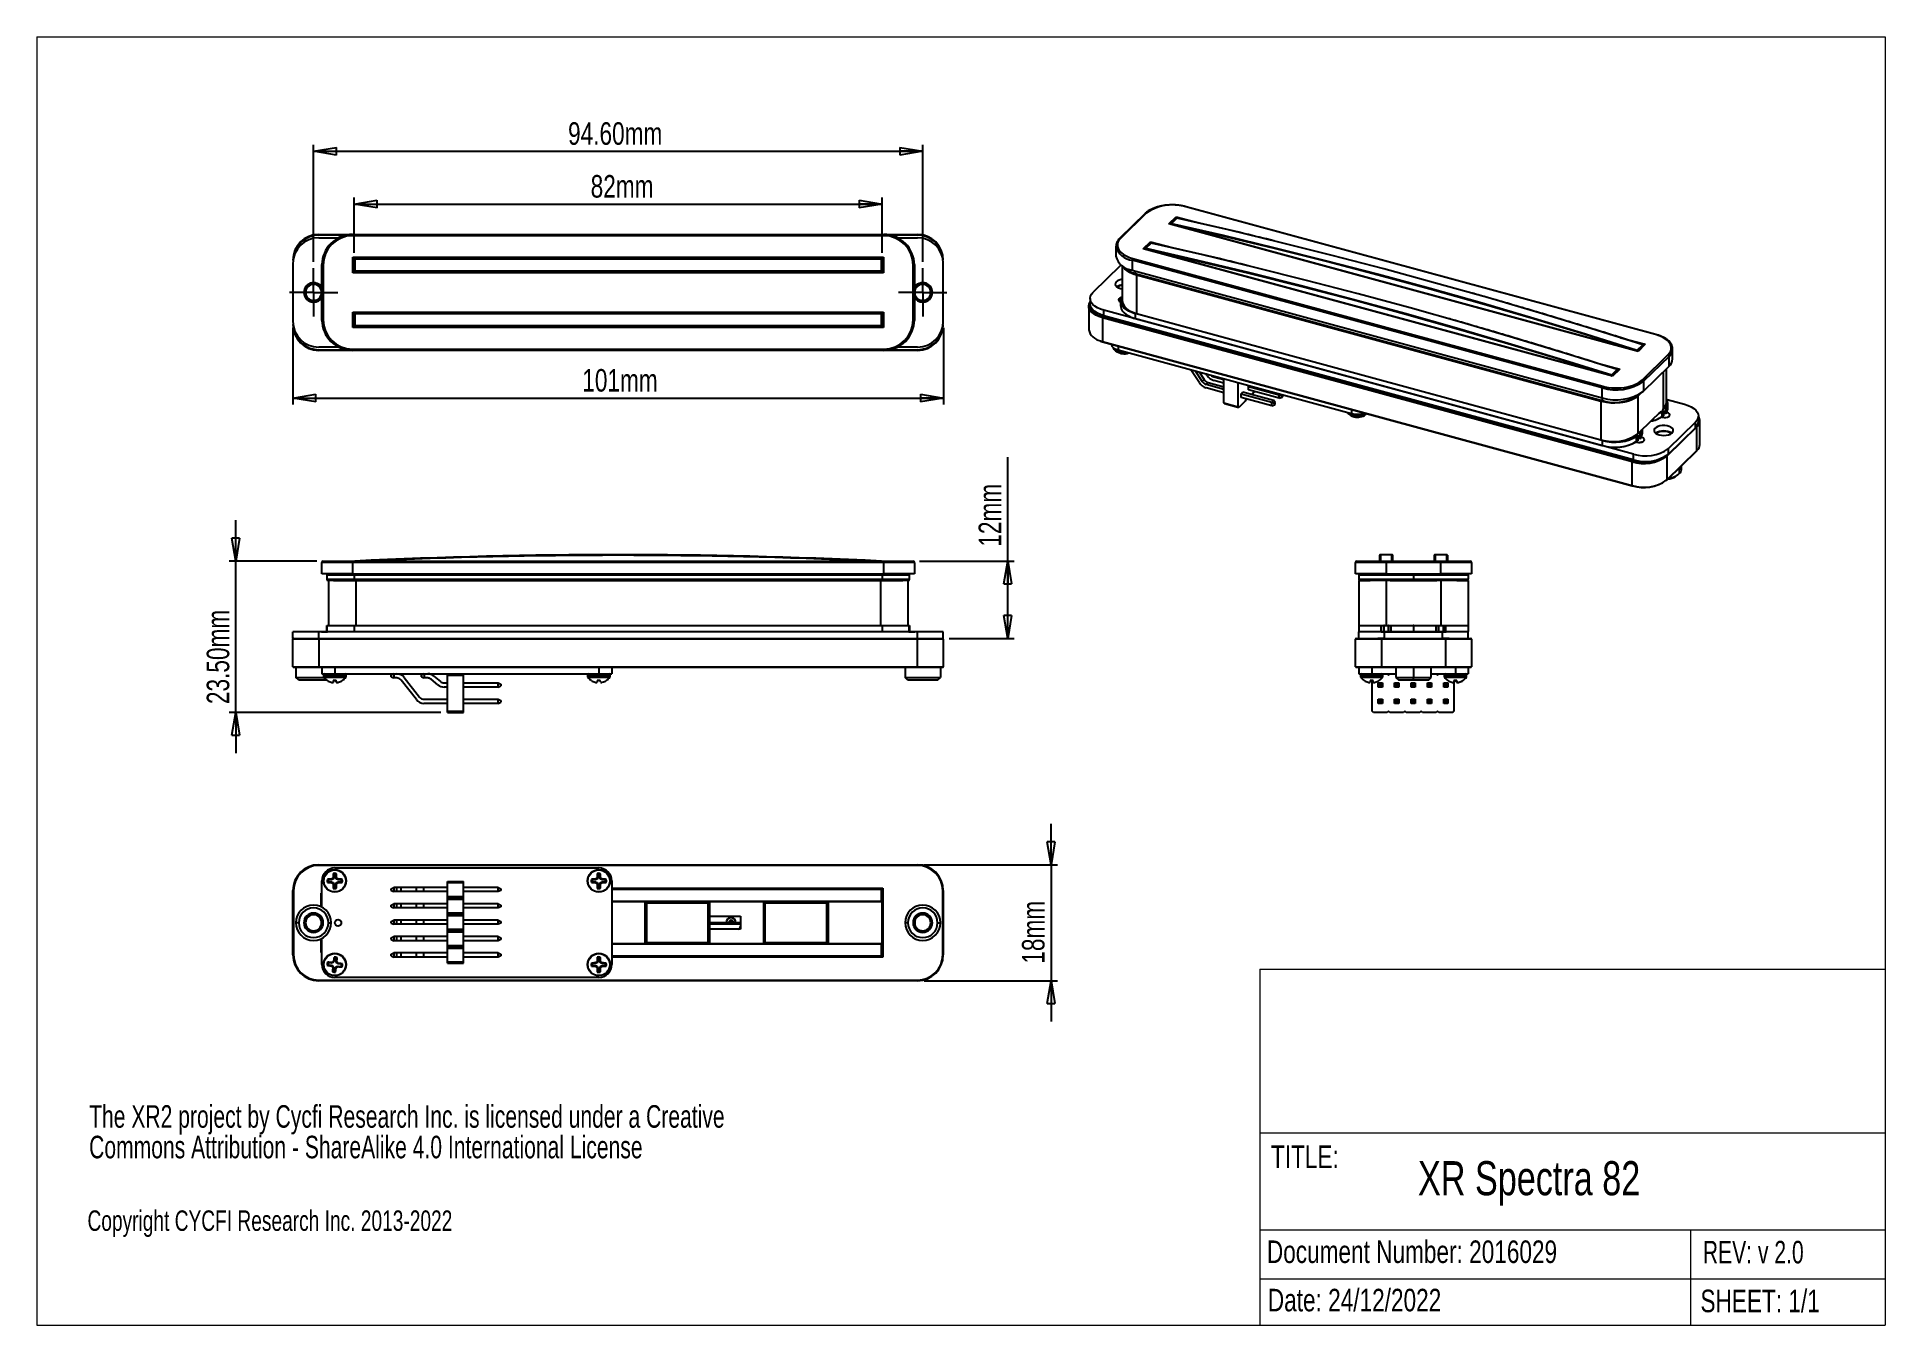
# Model space of a CAD drawing. Header units: millimetres. Extents: x 5 to 292, y 4 to 204.
import ezdxf

# ---------------------------------------------------------------- set-up
doc = ezdxf.new("R2010")
doc.units = ezdxf.units.MM
doc.layers.add('LAYER_1', color=179, linetype='Continuous')
doc.styles.add('SLDTEXTSTYLE0', font='TXT', dxfattribs={"width": 0.7})
doc.styles.add('SLDTEXTSTYLE1', font='TXT', dxfattribs={"width": 0.75})
doc.dimstyles.new('SLDDIMSTYLE0', dxfattribs={"dimtxt": 3.5, "dimasz": 3.556, "dimexe": 0, "dimexo": 0.0625, "dimgap": 0.875, "dimtad": 1, "dimrnd": 1e-09, "dimzin": 4, "dimdsep": 46, "dimtxsty": 'SLDTEXTSTYLE1', "dimblk1": 'CLOSED', "dimblk2": 'CLOSED', "dimsah": 1, "dimcen": 0.09, "dimadec": 0, "dimazin": 1, "dimtfac": 1, "dimtmove": 0, "dimatfit": 0, "dimldrblk": 'CLOSED', "dimfxl": 1, "dimfrac": 2, "dimtolj": 1, "dimtzin": 12, "dimarcsym": 0})
doc.dimstyles.new('SLDDIMSTYLE1', dxfattribs={"dimtxt": 3.5, "dimasz": 3.556, "dimexe": 0, "dimexo": 0.0625, "dimgap": 0.875, "dimtad": 1, "dimrnd": 1e-09, "dimzin": 12, "dimdsep": 46, "dimtxsty": 'SLDTEXTSTYLE1', "dimblk1": 'CLOSED', "dimblk2": 'CLOSED', "dimsah": 1, "dimcen": 0.09, "dimadec": 0, "dimazin": 3, "dimtfac": 1, "dimtofl": 0, "dimtmove": 0, "dimatfit": 3, "dimldrblk": 'CLOSED', "dimfxl": 1, "dimfrac": 2, "dimtolj": 1, "dimtzin": 12, "dimarcsym": 0})
doc.dimstyles.new('SLDDIMSTYLE2', dxfattribs={"dimtxt": 3.5, "dimasz": 3.556, "dimexe": 0, "dimexo": 0.0625, "dimgap": 0.875, "dimtad": 1, "dimrnd": 1e-09, "dimzin": 4, "dimdsep": 46, "dimtxsty": 'SLDTEXTSTYLE1', "dimblk1": 'CLOSED', "dimblk2": 'CLOSED', "dimsah": 1, "dimcen": 0.09, "dimadec": 0, "dimazin": 1, "dimtfac": 1, "dimtofl": 0, "dimtmove": 0, "dimatfit": 3, "dimldrblk": 'CLOSED', "dimfxl": 1, "dimfrac": 2, "dimtolj": 1, "dimtzin": 12, "dimarcsym": 0})
doc.dimstyles.new('SLDDIMSTYLE3', dxfattribs={"dimtxt": 3.5, "dimasz": 3.556, "dimexe": 0, "dimexo": 0.0625, "dimgap": 0.875, "dimtad": 1, "dimrnd": 1e-09, "dimzin": 12, "dimdsep": 46, "dimtxsty": 'SLDTEXTSTYLE1', "dimblk1": 'CLOSED', "dimblk2": 'CLOSED', "dimsah": 1, "dimcen": 0.09, "dimadec": 0, "dimazin": 3, "dimtfac": 1, "dimtmove": 0, "dimatfit": 0, "dimldrblk": 'CLOSED', "dimfxl": 1, "dimfrac": 2, "dimtolj": 1, "dimtzin": 12, "dimarcsym": 0})

msp = doc.modelspace()

# ---------------------------------------------------------------- texts
at = {"layer": 'LAYER_1', "attachment_point": 1}
for s, insert, char_height, style in [('TITLE:', (196.554, 32.358), 3.5, 'SLDTEXTSTYLE1'), ('XR Spectra 82', (219.393, 29.926), 5.29167, 'SLDTEXTSTYLE1'), ('Copyright CYCFI Research Inc. 2013-2022', (12.766, 22.275), 3.175, 'SLDTEXTSTYLE0'), ('Document Number: 2016029', (195.922, 17.612), 3.5, 'SLDTEXTSTYLE1'), ('REV: v 2.0', (263.626, 17.552), 3.5, 'SLDTEXTSTYLE0'), ('Date: 24/12/2022', (196.07, 10.106), 3.5, 'SLDTEXTSTYLE1'), ('SHEET: 1/1', (263.251, 9.971), 3.5, 'SLDTEXTSTYLE1')]:
    msp.add_mtext(s, dxfattribs=dict(at, insert=insert, char_height=char_height, style=style))

# ---------------------------------------------------------------- blocks, each defined once
blk = doc.blocks.new('SW_NOTE_0')
at = {"layer": 'LAYER_1', "color": 0, "char_height": 3.5, "attachment_point": 1, "style": 'SLDTEXTSTYLE0'}
for s, insert in [('The XR2 project by Cycfi Research Inc. is licensed under a Creative', (0, 4.51)), ('Commons Attribution - ShareAlike 4.0 International License', (0, -0.24))]:
    blk.add_mtext(s, dxfattribs=dict(at, insert=insert))
blk = doc.blocks.new('_Closed')
at = {"color": 0, "linetype": 'ByBlock', "lineweight": -2}
for p, q in [((-1, 0.166667), (0, 0)), ((-1, 0.166667), (-1, -0.166667)), ((0, 0), (-1, -0.166667)), ((0, 0), (-1, 0))]:
    blk.add_line(p, q, dxfattribs=at)
blk = doc.blocks.new('_D')
at = {"layer": 'LAYER_1'}
for p, q in [((35.79, 123.1), (35.79, 129.45)), ((48.38, 123.1), (34.79, 123.1)), ((35.79, 99.6), (35.79, 123.1)), ((67.65, 99.6), (34.79, 99.6)), ((35.79, 99.6), (35.79, 93.25))]:
    blk.add_line(p, q, dxfattribs=at)
at = {"layer": 'LAYER_1', "xscale": 3.556, "yscale": 3.556}
for p, rotation in [((35.79, 123.1), 270), ((35.79, 99.6), 90)]:
    blk.add_blockref('_Closed', p, dxfattribs=dict(at, rotation=rotation))
at = {"layer": 'LAYER_1', "insert": (31.28, 100.9), "char_height": 3.5, "attachment_point": 1, "rotation": 90, "style": 'SLDTEXTSTYLE1'}
blk.add_mtext('23.50mm', dxfattribs=at)
blk = doc.blocks.new('_D_1')
at = {"layer": 'LAYER_1'}
for p, q in [((155.68, 123.1), (155.68, 139.26)), ((141.98, 123.1), (156.68, 123.1)), ((155.68, 111.1), (155.68, 123.1)), ((146.58, 111.1), (156.68, 111.1))]:
    blk.add_line(p, q, dxfattribs=at)
at = {"layer": 'LAYER_1', "xscale": 3.556, "yscale": 3.556}
for p, rotation in [((155.68, 123.1), 90), ((155.68, 111.1), 270)]:
    blk.add_blockref('_Closed', p, dxfattribs=dict(at, rotation=rotation))
at = {"layer": 'LAYER_1', "insert": (151.16, 125.34), "char_height": 3.5, "attachment_point": 1, "rotation": 90, "style": 'SLDTEXTSTYLE1'}
blk.add_mtext('12mm', dxfattribs=at)
blk = doc.blocks.new('_D_2')
at = {"layer": 'LAYER_1'}
for p, q in [((47.88, 169.57), (47.88, 187.73)), ((47.88, 186.73), (142.48, 186.73)), ((142.48, 169.57), (142.48, 187.73))]:
    blk.add_line(p, q, dxfattribs=at)
at = {"layer": 'LAYER_1', "xscale": 3.556, "yscale": 3.556, "rotation": 180}
blk.add_blockref('_Closed', (47.88, 186.73, -4.2), dxfattribs=at)
at = {"layer": 'LAYER_1', "xscale": 3.556, "yscale": 3.556}
blk.add_blockref('_Closed', (142.48, 186.73, -4.2), dxfattribs=at)
at = {"layer": 'LAYER_1', "insert": (87.4, 191.24), "char_height": 3.5, "attachment_point": 1, "style": 'SLDTEXTSTYLE1'}
blk.add_mtext('94.60mm', dxfattribs=at)
blk = doc.blocks.new('_D_3')
at = {"layer": 'LAYER_1'}
for p, q in [((54.18, 170.97), (54.18, 179.53)), ((54.18, 178.53), (136.18, 178.53)), ((136.18, 170.97), (136.18, 179.53))]:
    blk.add_line(p, q, dxfattribs=at)
at = {"layer": 'LAYER_1', "xscale": 3.556, "yscale": 3.556, "rotation": 180}
blk.add_blockref('_Closed', (54.18, 178.53, -4.2), dxfattribs=at)
at = {"layer": 'LAYER_1', "xscale": 3.556, "yscale": 3.556}
blk.add_blockref('_Closed', (136.18, 178.53, -4.2), dxfattribs=at)
at = {"layer": 'LAYER_1', "insert": (90.91, 183.04), "char_height": 3.5, "attachment_point": 1, "style": 'SLDTEXTSTYLE1'}
blk.add_mtext('82mm', dxfattribs=at)
blk = doc.blocks.new('_D_4')
at = {"layer": 'LAYER_1'}
for p, q in [((44.68, 159.32), (44.68, 147.41)), ((145.68, 159.32), (145.68, 147.41)), ((44.68, 148.41), (145.68, 148.41))]:
    blk.add_line(p, q, dxfattribs=at)
at = {"layer": 'LAYER_1', "xscale": 3.556, "yscale": 3.556, "rotation": 180}
blk.add_blockref('_Closed', (44.68, 148.41, -4.2), dxfattribs=at)
at = {"layer": 'LAYER_1', "xscale": 3.556, "yscale": 3.556}
blk.add_blockref('_Closed', (145.68, 148.41, -4.2), dxfattribs=at)
at = {"layer": 'LAYER_1', "insert": (89.61, 152.92), "char_height": 3.5, "attachment_point": 1, "style": 'SLDTEXTSTYLE1'}
blk.add_mtext('101mm', dxfattribs=at)
blk = doc.blocks.new('SW_CENTERMARKSYMBOL_0')
at = {"layer": 'LAYER_1', "color": 0}
for p, q in [((0, 2.5), (0, 3.75)), ((-2.5, 0), (-3.75, 0)), ((0, 0), (-2.5, 0)), ((0, 0), (0, 2.5)), ((0, 0), (0, -2.5)), ((0, 0), (2.5, 0)), ((2.5, 0), (3.75, 0)), ((0, -2.5), (0, -3.75))]:
    blk.add_line(p, q, dxfattribs=at)
blk = doc.blocks.new('SW_CENTERMARKSYMBOL_1')
at = {"layer": 'LAYER_1', "color": 0}
for p, q in [((0, 2.5), (0, 3.75)), ((-2.5, 0), (-3.75, 0)), ((0, 0), (-2.5, 0)), ((0, 0), (0, 2.5)), ((0, 0), (0, -2.5)), ((0, 0), (2.5, 0)), ((2.5, 0), (3.75, 0)), ((0, -2.5), (0, -3.75))]:
    blk.add_line(p, q, dxfattribs=at)
blk = doc.blocks.new('_D_5')
at = {"layer": 'LAYER_1'}
for p, q in [((162.4, 75.95), (162.4, 82.3)), ((142.68, 75.95), (163.4, 75.95)), ((162.4, 75.95), (162.4, 57.95)), ((142.68, 57.95), (163.4, 57.95)), ((162.4, 57.95), (162.4, 51.6))]:
    blk.add_line(p, q, dxfattribs=at)
at = {"layer": 'LAYER_1', "xscale": 3.556, "yscale": 3.556}
for p, rotation in [((162.4, 75.95, 4.2), 270), ((162.4, 57.95, 4.2), 90)]:
    blk.add_blockref('_Closed', p, dxfattribs=dict(at, rotation=rotation))
at = {"layer": 'LAYER_1', "insert": (157.89, 60.59), "char_height": 3.5, "attachment_point": 1, "rotation": 90, "style": 'SLDTEXTSTYLE1'}
blk.add_mtext('18mm', dxfattribs=at)

# ---------------------------------------------------------------- dimensions: what is measured, and where the dimension line sits
at = {"layer": 'LAYER_1'}
for base, p1, p2, dimstyle, picture, middle in [((142.476, 186.73), (47.876, 168.567), (142.476, 168.567), 'SLDDIMSTYLE2', '_D_2', (97.597, 186.73)), ((136.176, 178.533), (54.176, 169.967), (136.176, 169.967), 'SLDDIMSTYLE1', '_D_3', (97.869, 178.533)), ((145.676, 148.412), (44.676, 160.317), (145.676, 160.317), 'SLDDIMSTYLE1', '_D_4', (97.869, 148.412))]:
    dim = msp.add_linear_dim(base=base, p1=p1, p2=p2, dimstyle=dimstyle, dxfattribs=at)
    dim.commit()
    dim.dimension.update_dxf_attribs({"geometry": picture, "text_midpoint": middle, "dimtype": 160})
for base, p1, p2, dimstyle, picture, middle in [((155.676, 123.096), (145.576, 111.096), (140.976, 123.096), 'SLDDIMSTYLE1', '_D_1', (155.676, 132.299)), ((35.791, 123.096), (68.655, 99.596), (49.376, 123.096), 'SLDDIMSTYLE0', '_D', (35.791, 111.095)), ((162.397, 57.946), (141.676, 75.946), (141.676, 57.946), 'SLDDIMSTYLE3', '_D_5', (162.397, 67.547))]:
    dim = msp.add_linear_dim(base=base, p1=p1, p2=p2, angle=90, dimstyle=dimstyle, dxfattribs=at)
    dim.commit()
    dim.dimension.update_dxf_attribs({"geometry": picture, "text_midpoint": middle, "dimtype": 160})

# ---------------------------------------------------------------- linework, layer by layer
at = {"color": 7, "linetype": 'Continuous', "lineweight": 18}
for p, q in [((4.92, 204.48), (291.92, 204.48)), ((4.92, 204.48), (4.92, 4.48)), ((291.92, 204.48), (291.92, 4.48)), ((194.842, 59.73), (291.92, 59.73)), ((194.842, 59.73), (194.842, 4.48)), ((291.92, 34.257), (194.842, 34.257)), ((194.842, 19.24), (291.92, 19.24)), ((261.764, 11.63), (261.764, 19.24)), ((194.842, 11.63), (291.92, 11.63)), ((261.764, 4.48), (261.764, 11.63)), ((4.92, 4.48), (291.92, 4.48))]:
    msp.add_line(p, q, dxfattribs=at)
at = {"color": 7, "linetype": 'Continuous', "lineweight": 25}
for p, q in [((256.296, 158.27), (183.331, 178.1)), ((256.348, 158.291), (183.384, 178.121)), ((177.044, 177.093), (173.077, 173.221)), ((177.184, 177.121), (173.217, 173.249)), ((180.692, 175.469), (181.812, 176.562)), ((253.568, 155.663), (180.692, 175.469)), ((253.521, 155.711), (180.844, 175.463)), ((180.998, 175.452), (180.998, 175.422)), ((181.868, 176.343), (181.028, 175.523)), ((181.933, 176.358), (181.093, 175.538)), ((48.676, 173.817), (48.676, 173.717)), ((48.676, 173.817), (53.926, 173.817)), ((48.676, 173.317), (51.805, 173.317)), ((53.926, 173.817), (136.426, 173.817)), ((53.926, 173.817), (53.926, 173.617)), ((136.426, 173.617), (53.926, 173.617)), ((136.426, 173.817), (136.426, 173.617)), ((136.426, 173.817), (141.676, 173.817)), ((138.547, 173.317), (141.676, 173.317)), ((141.676, 173.817), (141.676, 173.717)), ((176.725, 171.597), (177.845, 172.69)), ((177.901, 172.471), (177.061, 171.651)), ((177.966, 172.487), (177.126, 171.667)), ((53.976, 167.867), (53.976, 170.267)), ((53.976, 170.267), (136.376, 170.267)), ((53.976, 170.267), (54.176, 170.067)), ((54.276, 170.067), (54.176, 170.067)), ((54.176, 170.067), (54.176, 169.967)), ((54.271, 169.967), (54.176, 169.967)), ((54.176, 168.167), (54.176, 169.967)), ((136.081, 169.967), (54.271, 169.967)), ((54.271, 169.967), (54.271, 168.167)), ((54.276, 170.067), (136.076, 170.067)), ((136.176, 170.067), (136.076, 170.067)), ((136.081, 168.167), (136.081, 169.967)), ((136.176, 169.967), (136.081, 169.967)), ((136.376, 170.267), (136.176, 170.067)), ((136.176, 169.967), (136.176, 170.067)), ((136.176, 169.967), (136.176, 168.167)), ((136.376, 170.267), (136.376, 167.867)), ((172.491, 171.984), (172.491, 170.441)), ((247.989, 149.99), (175.024, 169.82)), ((175.024, 169.82), (175.024, 168.278)), ((175.118, 170.083), (248.082, 150.253)), ((249.601, 151.791), (176.725, 171.597)), ((249.554, 151.839), (176.877, 171.591)), ((177.031, 171.58), (177.031, 171.55)), ((44.676, 169.317), (44.676, 160.317)), ((49.176, 169.067), (49.376, 169.067)), ((49.176, 160.567), (49.176, 169.067)), ((49.376, 169.067), (49.376, 160.567)), ((54.176, 168.067), (53.976, 167.867)), ((136.376, 167.867), (53.976, 167.867)), ((54.176, 168.167), (54.176, 168.067)), ((54.271, 168.167), (54.176, 168.167)), ((54.176, 168.067), (54.276, 168.067)), ((54.271, 168.167), (136.081, 168.167)), ((136.076, 168.067), (54.276, 168.067)), ((136.076, 168.067), (136.176, 168.067)), ((136.176, 168.167), (136.081, 168.167)), ((136.176, 168.067), (136.176, 168.167)), ((136.176, 168.067), (136.376, 167.867)), ((140.976, 160.567), (140.976, 169.067)), ((140.976, 169.067), (141.176, 169.067)), ((141.176, 169.067), (141.176, 160.567)), ((145.676, 160.317), (145.676, 169.317)), ((173.144, 168.936), (168.944, 164.836)), ((173.144, 168.936), (173.3, 169.075)), ((173.433, 168.973), (173.433, 163.464)), ((175.024, 168.278), (247.989, 148.447)), ((175.479, 167.759), (248.001, 148.049)), ((175.52, 167.658), (248.042, 147.948)), ((175.7, 167.528), (247.78, 147.938)), ((175.7, 167.528), (175.7, 161.528)), ((46.376, 164.817), (46.376, 164.817)), ((143.976, 164.817), (143.976, 164.817)), ((168.481, 163.875), (168.481, 163.018)), ((172.903, 163.697), (172.903, 163.688)), ((173.174, 165.434), (173.433, 165.378)), ((173.41, 164.14), (173.41, 164.192)), ((173.41, 164.192), (173.433, 164.187)), ((53.976, 159.367), (53.976, 161.767)), ((53.976, 161.767), (136.376, 161.767)), ((53.976, 161.767), (54.176, 161.567)), ((54.176, 161.567), (54.176, 161.467)), ((54.276, 161.567), (54.176, 161.567)), ((54.176, 161.467), (54.271, 161.467)), ((54.176, 159.667), (54.176, 161.467)), ((54.271, 161.467), (54.271, 159.667)), ((136.081, 161.467), (54.271, 161.467)), ((54.276, 161.567), (136.076, 161.567)), ((136.176, 161.567), (136.076, 161.567)), ((136.081, 159.667), (136.081, 161.467)), ((136.081, 161.467), (136.176, 161.467)), ((136.376, 161.767), (136.176, 161.567)), ((136.176, 161.467), (136.176, 161.567)), ((136.176, 161.467), (136.176, 159.667)), ((136.376, 161.767), (136.376, 159.367)), ((168.248, 162.704), (168.248, 159.018)), ((252.632, 138.528), (170.381, 160.882)), ((170.381, 160.882), (170.381, 157.196)), ((170.428, 161.013), (252.679, 138.659)), ((252.865, 139.699), (170.614, 162.053)), ((170.614, 161.196), (170.614, 162.053)), ((252.865, 138.842), (170.614, 161.196)), ((173.212, 163.481), (173.212, 162.709)), ((248.001, 141.835), (175.479, 161.545)), ((175.479, 161.545), (175.479, 160.774)), ((175.479, 160.774), (248.001, 141.064)), ((175.489, 160.748), (248.011, 141.038)), ((175.7, 161.528), (247.78, 141.938)), ((49.176, 160.567), (49.376, 160.567)), ((54.176, 159.567), (53.976, 159.367)), ((136.376, 159.367), (53.976, 159.367)), ((54.176, 159.667), (54.176, 159.567)), ((54.176, 159.667), (54.271, 159.667)), ((54.176, 159.567), (54.276, 159.567)), ((54.271, 159.667), (136.081, 159.667)), ((136.076, 159.567), (54.276, 159.567)), ((136.076, 159.567), (136.176, 159.567)), ((136.081, 159.667), (136.176, 159.667)), ((136.176, 159.567), (136.176, 159.667)), ((136.176, 159.567), (136.376, 159.367)), ((140.976, 160.567), (141.176, 160.567)), ((51.805, 156.317), (48.676, 156.317)), ((48.676, 155.917), (48.676, 155.817)), ((53.926, 155.817), (48.676, 155.817)), ((53.926, 156.017), (136.426, 156.017)), ((53.926, 156.017), (53.926, 155.817)), ((136.426, 155.817), (53.926, 155.817)), ((136.426, 156.017), (136.426, 155.817)), ((141.676, 155.817), (136.426, 155.817)), ((141.676, 156.317), (138.547, 156.317)), ((141.676, 155.917), (141.676, 155.817)), ((170.381, 157.196), (252.632, 134.842)), ((170.402, 157.145), (252.652, 134.791)), ((172.825, 155.88), (209.087, 146.025)), ((253.447, 155.874), (254.287, 156.694)), ((254.475, 156.656), (253.51, 155.714)), ((254.371, 156.586), (253.531, 155.766)), ((254.688, 156.756), (253.568, 155.663)), ((254.23, 151.232), (258.197, 155.104)), ((254.383, 156.566), (254.383, 156.61)), ((258.922, 154.483), (258.922, 156.026)), ((185.443, 150.774), (184.091, 152.818)), ((184.809, 152.623), (185.889, 150.991)), ((185.409, 152.46), (186.188, 151.282)), ((186.628, 151.931), (186.469, 152.172)), ((249.48, 152.002), (250.32, 152.822)), ((250.508, 152.784), (249.543, 151.842)), ((250.404, 152.714), (249.564, 151.894)), ((250.721, 152.884), (249.601, 151.791)), ((250.416, 152.694), (250.416, 152.738)), ((258.373, 154.884), (254.407, 151.012)), ((254.407, 149.469), (258.373, 153.341)), ((257.98, 147.746), (257.98, 152.957)), ((258.373, 153.341), (258.373, 154.884)), ((186.188, 151.282), (185.889, 150.991)), ((186.787, 150.836), (186.488, 150.545)), ((186.488, 150.545), (189.254, 149.793)), ((189.254, 149.244), (186.488, 149.996)), ((186.787, 150.836), (189.254, 150.166)), ((187.674, 151.702), (189.254, 151.272)), ((189.254, 150.723), (187.674, 151.153)), ((189.254, 147.654), (189.254, 151.415)), ((191.465, 147.053), (191.465, 150.814)), ((191.908, 149.071), (192.207, 149.363)), ((192.207, 149.363), (196.969, 148.069)), ((193.094, 150.228), (193.209, 150.34)), ((193.094, 149.68), (193.094, 150.228)), ((193.094, 150.228), (197.855, 148.934)), ((197.855, 148.386), (193.094, 149.68)), ((193.836, 149.367), (193.743, 149.104)), ((193.818, 149.317), (193.929, 149.287)), ((193.929, 149.287), (193.836, 149.367)), ((194.062, 149.417), (193.929, 149.287)), ((247.989, 148.447), (247.989, 149.99)), ((254.407, 151.012), (254.407, 149.469)), ((189.254, 147.654), (191.465, 147.053)), ((189.347, 147.574), (189.254, 147.654)), ((189.347, 147.574), (191.558, 146.973)), ((191.558, 146.973), (191.465, 147.053)), ((192.557, 147.947), (191.558, 146.973)), ((191.908, 148.523), (191.908, 149.071)), ((191.908, 149.071), (196.67, 147.777)), ((196.67, 147.229), (191.908, 148.523)), ((192.651, 148.21), (192.557, 147.947)), ((192.633, 148.16), (192.744, 148.13)), ((192.744, 148.13), (192.651, 148.21)), ((192.877, 148.26), (192.744, 148.13)), ((193.743, 149.104), (193.615, 148.98)), ((196.67, 147.777), (196.969, 148.069)), ((196.67, 147.229), (196.67, 147.777)), ((196.67, 147.777), (197.111, 147.606)), ((196.67, 147.229), (197.111, 147.378)), ((197.235, 147.728), (196.969, 148.069)), ((197.235, 147.728), (197.111, 147.606)), ((197.111, 147.606), (197.111, 147.378)), ((197.111, 147.378), (197.235, 147.499)), ((197.235, 147.499), (197.235, 147.728)), ((197.855, 148.934), (197.97, 149.046)), ((197.855, 148.386), (197.855, 148.934)), ((197.855, 148.934), (198.296, 148.763)), ((197.855, 148.386), (198.296, 148.535)), ((198.421, 148.885), (198.296, 148.763)), ((198.296, 148.763), (198.296, 148.535)), ((198.296, 148.535), (198.421, 148.656)), ((198.421, 148.885), (198.382, 148.934)), ((198.421, 148.656), (198.421, 148.885)), ((247.78, 147.938), (247.78, 141.938)), ((253.866, 143.188), (257.153, 146.396)), ((257.153, 146.405), (257.296, 146.343)), ((257.359, 146.597), (257.489, 146.724)), ((257.518, 146.504), (257.518, 145.647)), ((257.518, 145.681), (257.518, 146.452)), ((258.004, 147.035), (257.769, 147.064)), ((257.872, 145.992), (257.872, 146.85)), ((257.872, 146.798), (257.872, 146.027)), ((258.004, 146.178), (258.004, 147.035)), ((258.069, 148.184), (260.799, 147.442)), ((258.201, 146.871), (258.201, 147.643)), ((254.234, 142.999), (254.234, 143.548)), ((257.296, 145.486), (257.296, 146.343)), ((257.518, 145.638), (257.518, 145.637)), ((257.872, 145.983), (257.872, 145.984)), ((262.703, 143.944), (258.036, 139.389)), ((258.27, 140.559), (262.47, 144.659)), ((258.27, 139.702), (262.47, 143.802)), ((258.51, 145.807), (258.51, 145.815)), ((262.47, 143.802), (262.47, 144.659)), ((262.703, 140.258), (262.703, 143.944)), ((262.932, 144.763), (262.932, 145.62)), ((263.166, 141.219), (263.166, 144.905)), ((248.001, 141.835), (248.001, 141.064)), ((253.146, 142.557), (253.329, 142.472)), ((253.329, 141.614), (253.329, 142.472)), ((253.522, 142.852), (253.656, 142.983)), ((253.551, 142.632), (253.551, 141.775)), ((253.551, 141.809), (253.551, 142.581)), ((253.551, 141.766), (253.551, 141.765)), ((254.037, 143.163), (253.866, 143.188)), ((253.905, 142.121), (253.905, 142.978)), ((253.905, 142.926), (253.905, 142.155)), ((253.905, 142.111), (253.905, 142.112)), ((254.037, 142.306), (254.037, 143.163)), ((254.543, 141.935), (254.543, 141.944)), ((252.632, 134.842), (252.632, 138.528)), ((252.865, 138.842), (252.865, 139.699)), ((258.018, 135.655), (262.685, 140.21)), ((258.036, 135.703), (262.703, 140.258)), ((258.036, 139.389), (258.036, 135.703)), ((258.27, 139.702), (258.27, 140.559)), ((260.29, 137.335), (260.29, 137.873)), ((259.378, 136.238), (259.738, 136.484)), ((213.448, 123.096), (213.448, 123.996)), ((215.348, 124.096), (213.548, 124.096)), ((215.448, 123.996), (215.448, 123.096)), ((221.948, 123.096), (221.948, 123.996)), ((223.848, 124.096), (222.048, 124.096)), ((223.948, 123.996), (223.948, 123.096)), ((49.176, 121.096), (49.176, 122.896)), ((53.926, 122.896), (49.176, 122.896)), ((53.926, 121.096), (49.176, 121.096)), ((49.376, 123.096), (53.926, 123.096)), ((49.926, 120.896), (49.926, 120.296)), ((53.926, 123.096), (136.426, 123.096)), ((53.926, 123.096), (53.926, 122.896)), ((53.926, 122.896), (53.926, 121.096)), ((136.426, 122.896), (53.926, 122.896)), ((53.926, 121.096), (136.426, 121.096)), ((54.176, 121.096), (54.176, 120.896)), ((136.176, 120.896), (54.176, 120.896)), ((54.176, 120.896), (54.176, 120.296)), ((136.176, 120.896), (136.176, 121.096)), ((136.176, 120.896), (136.176, 120.296)), ((136.426, 123.096), (136.426, 122.896)), ((136.426, 123.096), (140.976, 123.096)), ((136.426, 121.096), (136.426, 122.896)), ((141.176, 122.896), (136.426, 122.896)), ((141.176, 121.096), (136.426, 121.096)), ((140.426, 120.296), (140.426, 120.896)), ((141.176, 122.896), (141.176, 121.096)), ((214.448, 122.896), (209.698, 122.896)), ((209.698, 121.096), (209.698, 122.896)), ((214.448, 121.096), (209.698, 121.096)), ((209.898, 123.096), (214.448, 123.096)), ((218.698, 120.896), (210.198, 120.896)), ((210.198, 120.896), (210.198, 120.296)), ((213.548, 123.1), (215.348, 123.1)), ((214.448, 123.096), (222.948, 123.096)), ((214.448, 123.096), (214.448, 122.896)), ((214.448, 122.896), (214.448, 121.096)), ((222.948, 122.896), (214.448, 122.896)), ((214.448, 121.096), (222.948, 121.096)), ((227.198, 120.896), (218.698, 120.896)), ((218.698, 120.896), (218.698, 120.296)), ((222.048, 123.1), (223.848, 123.1)), ((222.948, 123.096), (227.498, 123.096)), ((222.948, 123.096), (222.948, 122.896)), ((222.948, 121.096), (222.948, 122.896)), ((227.698, 122.896), (222.948, 122.896)), ((227.698, 121.096), (222.948, 121.096)), ((227.198, 120.896), (227.198, 120.296)), ((227.698, 122.896), (227.698, 121.096)), ((50.981, 120.096), (50.126, 120.096)), ((50.176, 120.096), (50.176, 113.106)), ((50.981, 120.096), (54.426, 120.096)), ((54.176, 120.296), (136.176, 120.296)), ((54.176, 120.096), (54.176, 120.296)), ((54.426, 120.096), (54.426, 113.096)), ((54.426, 120.096), (135.926, 120.096)), ((135.926, 120.096), (135.926, 113.096)), ((135.926, 120.096), (139.371, 120.096)), ((136.176, 120.296), (136.176, 120.096)), ((140.226, 120.096), (139.371, 120.096)), ((140.176, 120.096), (140.176, 113.106)), ((210.198, 120.296), (218.698, 120.296)), ((210.198, 120.096), (210.198, 113.096)), ((210.198, 120.096), (211.959, 120.096)), ((215.082, 120.096), (211.959, 120.096)), ((214.448, 120.096), (214.448, 113.096)), ((215.082, 120.096), (222.313, 120.096)), ((218.698, 120.296), (227.198, 120.296)), ((225.437, 120.096), (222.313, 120.096)), ((222.948, 120.096), (222.948, 113.096)), ((225.437, 120.096), (227.198, 120.096)), ((227.198, 120.096), (227.198, 113.096)), ((44.676, 111.096), (44.676, 112.096)), ((48.676, 112.096), (44.676, 112.096)), ((48.676, 111.096), (48.676, 112.096)), ((141.676, 112.096), (48.676, 112.096)), ((49.126, 112.106), (49.126, 112.096)), ((49.126, 112.106), (49.926, 112.106)), ((49.926, 112.106), (50.021, 112.106)), ((49.943, 112.106), (49.943, 113.106)), ((49.943, 113.106), (49.994, 113.106)), ((54.176, 113.046), (49.943, 113.046)), ((49.943, 113.046), (49.943, 112.146)), ((49.943, 112.146), (54.176, 112.146)), ((49.994, 112.106), (49.994, 113.106)), ((49.994, 113.106), (50.234, 113.106)), ((50.044, 113.096), (53.456, 113.096)), ((53.456, 113.096), (54.426, 113.096)), ((54.176, 113.046), (54.176, 113.096)), ((136.176, 113.046), (54.176, 113.046)), ((54.176, 113.046), (54.176, 112.146)), ((54.176, 112.146), (136.176, 112.146)), ((54.176, 112.096), (54.176, 112.146)), ((54.426, 113.096), (135.926, 113.096)), ((135.926, 113.096), (136.896, 113.096)), ((136.176, 113.046), (136.176, 113.096)), ((136.176, 113.046), (136.176, 112.146)), ((140.409, 113.046), (136.176, 113.046)), ((136.176, 112.096), (136.176, 112.146)), ((136.176, 112.146), (140.409, 112.146)), ((136.896, 113.096), (140.308, 113.096)), ((140.118, 113.106), (140.358, 113.106)), ((140.331, 112.106), (141.226, 112.106)), ((140.358, 112.106), (140.358, 113.106)), ((140.358, 113.106), (140.409, 113.106)), ((140.409, 113.106), (140.409, 112.106)), ((140.409, 112.146), (140.409, 113.046)), ((141.226, 112.096), (141.226, 112.106)), ((141.676, 111.096), (141.676, 112.096)), ((145.676, 112.096), (141.676, 112.096)), ((145.676, 111.096), (145.676, 112.096)), ((210.198, 113.096), (210.31, 113.096)), ((214.068, 113.046), (210.198, 113.046)), ((210.198, 113.046), (210.198, 112.146)), ((210.198, 112.146), (214.068, 112.146)), ((210.198, 111.096), (210.198, 112.096)), ((214.198, 112.096), (210.198, 112.096)), ((210.198, 111.096), (210.198, 112.096)), ((210.31, 113.096), (214.024, 113.096)), ((213.648, 112.106), (213.648, 112.096)), ((213.648, 112.106), (215.248, 112.106)), ((213.689, 112.106), (213.689, 113.106)), ((213.689, 113.106), (214.068, 113.106)), ((214.068, 113.106), (214.068, 112.106)), ((214.17, 113.106), (214.068, 113.106)), ((214.827, 113.046), (214.068, 113.046)), ((214.068, 112.146), (214.068, 113.046)), ((214.068, 112.146), (214.827, 112.146)), ((214.108, 113.096), (214.448, 113.096)), ((214.198, 111.096), (214.198, 112.096)), ((214.198, 112.096), (223.198, 112.096)), ((214.448, 113.096), (214.734, 113.096)), ((214.827, 113.106), (214.734, 113.106)), ((214.827, 113.106), (215.207, 113.106)), ((214.827, 112.106), (214.827, 113.106)), ((218.698, 113.046), (214.827, 113.046)), ((214.827, 113.046), (214.827, 112.146)), ((214.827, 112.146), (218.698, 112.146)), ((214.872, 113.096), (215.728, 113.096)), ((215.207, 112.106), (215.207, 113.106)), ((215.248, 112.096), (215.248, 112.106)), ((215.728, 113.096), (221.667, 113.096)), ((218.698, 113.046), (218.698, 112.146)), ((222.568, 113.046), (218.698, 113.046)), ((218.698, 112.146), (222.568, 112.146)), ((218.708, 113.096), (218.708, 113.076)), ((218.708, 112.116), (218.708, 112.096)), ((221.667, 113.096), (222.524, 113.096)), ((222.148, 112.106), (222.148, 112.096)), ((222.148, 112.106), (223.748, 112.106)), ((222.189, 112.106), (222.189, 113.106)), ((222.189, 113.106), (222.568, 113.106)), ((222.568, 113.106), (222.568, 112.106)), ((222.568, 113.106), (222.662, 113.106)), ((223.327, 113.046), (222.568, 113.046)), ((222.568, 112.146), (222.568, 113.046)), ((222.568, 112.146), (223.327, 112.146)), ((222.662, 113.096), (222.948, 113.096)), ((222.948, 113.096), (223.287, 113.096)), ((223.198, 111.096), (223.198, 112.096)), ((227.198, 112.096), (223.198, 112.096)), ((223.226, 113.106), (223.327, 113.106)), ((223.327, 112.106), (223.327, 113.106)), ((223.327, 113.106), (223.707, 113.106)), ((227.198, 113.046), (223.327, 113.046)), ((223.327, 113.046), (223.327, 112.146)), ((223.327, 112.146), (227.198, 112.146)), ((223.372, 113.096), (227.086, 113.096)), ((223.707, 112.106), (223.707, 113.106)), ((223.748, 112.096), (223.748, 112.106)), ((227.086, 113.096), (227.198, 113.096)), ((227.198, 113.046), (227.198, 112.146)), ((227.198, 111.096), (227.198, 112.096)), ((44.814, 111.096), (44.676, 111.096)), ((48.676, 110.996), (44.676, 110.996)), ((44.676, 106.696), (44.676, 110.996)), ((44.814, 111.096), (48.676, 111.096)), ((48.676, 111.096), (141.676, 111.096)), ((48.676, 111.096), (48.676, 110.996)), ((141.676, 110.996), (48.676, 110.996)), ((48.676, 110.996), (48.676, 106.696)), ((141.676, 111.096), (145.538, 111.096)), ((141.676, 111.096), (141.676, 110.996)), ((145.676, 110.996), (141.676, 110.996)), ((141.676, 106.696), (141.676, 110.996)), ((145.676, 111.096), (145.538, 111.096)), ((145.676, 110.996), (145.676, 106.696)), ((213.698, 110.996), (209.698, 110.996)), ((209.698, 106.696), (209.698, 110.996)), ((209.798, 111.096), (213.158, 111.096)), ((214.198, 111.096), (213.158, 111.096)), ((213.698, 110.996), (213.698, 111.096)), ((223.698, 110.996), (213.698, 110.996)), ((213.698, 110.996), (213.698, 106.696)), ((214.198, 111.096), (223.198, 111.096)), ((224.238, 111.096), (223.198, 111.096)), ((223.698, 110.996), (223.698, 111.096)), ((227.698, 110.996), (223.698, 110.996)), ((223.698, 106.696), (223.698, 110.996)), ((224.238, 111.096), (227.598, 111.096)), ((227.698, 110.996), (227.698, 106.696)), ((44.676, 106.696), (48.676, 106.696)), ((48.676, 106.596), (44.776, 106.596)), ((45.126, 106.596), (45.126, 105.046)), ((48.676, 106.596), (48.676, 106.696)), ((48.676, 106.696), (141.676, 106.696)), ((141.676, 106.596), (48.676, 106.596)), ((49.176, 106.596), (49.176, 105.596)), ((51.176, 106.596), (51.176, 105.596)), ((92.176, 106.596), (92.176, 105.596)), ((94.176, 106.596), (94.176, 105.596)), ((139.726, 106.596), (139.726, 105.046)), ((141.676, 106.596), (141.676, 106.696)), ((141.676, 106.696), (145.676, 106.696)), ((145.576, 106.596), (141.676, 106.596)), ((145.226, 106.596), (145.226, 105.046)), ((209.698, 106.696), (213.698, 106.696)), ((213.698, 106.596), (209.798, 106.596)), ((210.198, 106.596), (210.198, 105.596)), ((212.198, 106.596), (212.198, 105.596)), ((213.698, 106.696), (223.698, 106.696)), ((213.698, 106.696), (213.698, 106.596)), ((223.698, 106.596), (213.698, 106.596)), ((215.948, 106.596), (215.948, 105.046)), ((218.698, 106.596), (218.698, 105.046)), ((221.448, 105.046), (221.448, 106.596)), ((223.698, 106.696), (227.698, 106.696)), ((223.698, 106.696), (223.698, 106.596)), ((227.598, 106.596), (223.698, 106.596)), ((225.198, 106.596), (225.198, 105.596)), ((227.198, 106.596), (227.198, 105.596)), ((45.126, 105.046), (49.488, 105.046)), ((45.576, 104.596), (45.126, 105.046)), ((49.943, 104.596), (45.576, 104.596)), ((49.176, 105.596), (51.176, 105.596)), ((49.426, 105.396), (49.426, 105.196)), ((50.016, 104.561), (49.993, 104.561)), ((50.608, 104.29), (50.607, 104.283)), ((50.797, 104.256), (50.797, 104.252)), ((50.944, 104.561), (50.919, 104.283)), ((51.408, 104.561), (50.944, 104.561)), ((51.176, 105.596), (92.176, 105.596)), ((51.346, 104.561), (51.37, 104.283)), ((51.433, 104.283), (51.408, 104.561)), ((51.477, 104.265), (51.478, 104.252)), ((52.359, 104.561), (52.336, 104.561)), ((52.926, 105.196), (52.926, 105.396)), ((60.339, 105.596), (59.939, 105.409)), ((59.939, 105.142), (59.939, 105.409)), ((59.939, 105.142), (60.339, 104.956)), ((60.339, 105.596), (60.339, 104.956)), ((60.789, 104.956), (60.339, 104.956)), ((63.844, 101.582), (61.467, 104.625)), ((61.971, 105.019), (64.349, 101.976)), ((65.039, 105.596), (64.639, 105.409)), ((64.639, 105.142), (64.639, 105.409)), ((64.639, 105.142), (65.039, 104.956)), ((65.039, 105.596), (65.039, 104.956)), ((65.596, 104.956), (65.039, 104.956)), ((67.171, 103.897), (66.148, 104.755)), ((66.56, 105.245), (67.582, 104.387)), ((68.135, 104.186), (68.655, 104.186)), ((68.655, 103.546), (68.135, 103.546)), ((68.655, 105.396), (68.655, 105.596)), ((68.655, 105.396), (71.155, 105.396)), ((68.655, 99.796), (68.655, 105.396)), ((71.155, 105.396), (71.155, 105.596)), ((71.155, 99.796), (71.155, 105.396)), ((71.155, 104.186), (76.539, 104.186)), ((76.539, 103.546), (71.155, 103.546)), ((76.539, 103.546), (76.539, 104.186)), ((76.539, 104.186), (76.939, 103.999)), ((76.539, 103.546), (76.939, 103.732)), ((76.939, 103.999), (76.939, 103.732)), ((90.426, 105.396), (90.426, 105.196)), ((91.016, 104.561), (90.993, 104.561)), ((91.944, 104.561), (91.919, 104.283)), ((92.408, 104.561), (91.944, 104.561)), ((92.176, 105.596), (94.176, 105.596)), ((92.433, 104.283), (92.408, 104.561)), ((93.359, 104.561), (93.336, 104.561)), ((93.926, 105.196), (93.926, 105.396)), ((140.176, 104.596), (139.726, 105.046)), ((139.726, 105.046), (145.226, 105.046)), ((144.776, 104.596), (140.176, 104.596)), ((144.776, 104.596), (145.226, 105.046)), ((210.198, 105.596), (212.198, 105.596)), ((210.448, 105.396), (210.448, 105.196)), ((211.038, 104.561), (211.015, 104.561)), ((211.965, 104.561), (211.941, 104.283)), ((212.43, 104.561), (211.965, 104.561)), ((212.198, 105.596), (215.948, 105.596)), ((212.276, 99.796), (212.276, 104.561)), ((212.454, 104.283), (212.43, 104.561)), ((213.226, 104.186), (213.412, 103.999)), ((213.226, 104.186), (213.866, 104.186)), ((213.226, 103.546), (213.226, 104.186)), ((213.226, 103.546), (213.412, 103.732)), ((213.866, 103.546), (213.226, 103.546)), ((213.381, 104.561), (213.358, 104.561)), ((213.679, 103.999), (213.412, 103.999)), ((213.412, 103.999), (213.412, 103.732)), ((213.412, 103.732), (213.679, 103.732)), ((213.679, 103.999), (213.866, 104.186)), ((213.679, 103.732), (213.679, 103.999)), ((213.679, 103.732), (213.866, 103.546)), ((213.866, 104.186), (213.866, 103.546)), ((213.948, 105.196), (213.948, 105.396)), ((214.616, 105.596), (214.816, 105.396)), ((214.816, 105.396), (215.016, 105.596)), ((215.766, 104.186), (215.952, 103.999)), ((215.766, 104.186), (216.406, 104.186)), ((215.766, 103.546), (215.766, 104.186)), ((215.766, 103.546), (215.952, 103.732)), ((216.406, 103.546), (215.766, 103.546)), ((215.948, 105.046), (216.398, 104.596)), ((215.948, 105.046), (218.698, 105.046)), ((215.952, 103.999), (215.952, 103.732)), ((216.219, 103.999), (215.952, 103.999)), ((215.952, 103.732), (216.219, 103.732)), ((216.219, 103.999), (216.406, 104.186)), ((216.219, 103.732), (216.219, 103.999)), ((216.219, 103.732), (216.406, 103.546)), ((218.698, 104.596), (216.398, 104.596)), ((216.406, 104.186), (216.406, 103.546)), ((218.306, 104.186), (218.492, 103.999)), ((218.306, 104.186), (218.946, 104.186)), ((218.306, 103.546), (218.306, 104.186)), ((218.306, 103.546), (218.492, 103.732)), ((218.946, 103.546), (218.306, 103.546)), ((218.759, 103.999), (218.492, 103.999)), ((218.492, 103.999), (218.492, 103.732)), ((218.492, 103.732), (218.759, 103.732)), ((218.698, 105.046), (221.448, 105.046)), ((218.698, 104.596), (218.698, 105.046)), ((220.998, 104.596), (218.698, 104.596)), ((218.759, 103.999), (218.946, 104.186)), ((218.759, 103.732), (218.759, 103.999)), ((218.759, 103.732), (218.946, 103.546)), ((218.946, 104.186), (218.946, 103.546)), ((220.846, 104.186), (221.032, 103.999)), ((220.846, 104.186), (221.486, 104.186)), ((220.846, 103.546), (220.846, 104.186)), ((220.846, 103.546), (221.032, 103.732)), ((221.486, 103.546), (220.846, 103.546)), ((220.998, 104.596), (221.448, 105.046)), ((221.032, 103.999), (221.032, 103.732)), ((221.299, 103.999), (221.032, 103.999)), ((221.032, 103.732), (221.299, 103.732)), ((221.299, 103.999), (221.486, 104.186)), ((221.299, 103.732), (221.299, 103.999)), ((221.299, 103.732), (221.486, 103.546)), ((221.448, 105.596), (225.198, 105.596)), ((221.486, 104.186), (221.486, 103.546)), ((222.236, 105.596), (222.436, 105.396)), ((222.436, 105.396), (222.636, 105.596)), ((223.386, 104.186), (223.572, 103.999)), ((223.386, 104.186), (224.026, 104.186)), ((223.386, 103.546), (223.386, 104.186)), ((223.386, 103.546), (223.572, 103.732)), ((224.026, 103.546), (223.386, 103.546)), ((223.448, 105.396), (223.448, 105.196)), ((223.839, 103.999), (223.572, 103.999)), ((223.572, 103.999), (223.572, 103.732)), ((223.572, 103.732), (223.839, 103.732)), ((223.839, 103.999), (224.026, 104.186)), ((223.839, 103.732), (223.839, 103.999)), ((223.839, 103.732), (224.026, 103.546)), ((224.038, 104.561), (224.015, 104.561)), ((224.026, 104.186), (224.026, 103.546)), ((224.965, 104.561), (224.941, 104.283)), ((225.43, 104.561), (224.965, 104.561)), ((224.976, 104.561), (224.976, 99.796)), ((225.198, 105.596), (227.198, 105.596)), ((225.368, 104.561), (225.391, 104.283)), ((225.454, 104.283), (225.43, 104.561)), ((225.499, 104.265), (225.499, 104.252)), ((226.381, 104.561), (226.358, 104.561)), ((226.948, 105.196), (226.948, 105.396)), ((65.026, 101.646), (68.655, 101.646)), ((68.655, 101.006), (65.026, 101.006)), ((71.155, 101.646), (76.539, 101.646)), ((76.539, 101.006), (71.155, 101.006)), ((76.539, 101.006), (76.539, 101.646)), ((76.539, 101.646), (76.939, 101.459)), ((76.539, 101.006), (76.939, 101.192)), ((76.939, 101.459), (76.939, 101.192)), ((213.226, 101.646), (213.412, 101.459)), ((213.226, 101.646), (213.866, 101.646)), ((213.226, 101.006), (213.226, 101.646)), ((213.226, 101.006), (213.412, 101.192)), ((213.866, 101.006), (213.226, 101.006)), ((213.679, 101.459), (213.412, 101.459)), ((213.412, 101.459), (213.412, 101.192)), ((213.412, 101.192), (213.679, 101.192)), ((213.679, 101.459), (213.866, 101.646)), ((213.679, 101.192), (213.679, 101.459)), ((213.679, 101.192), (213.866, 101.006)), ((213.866, 101.646), (213.866, 101.006)), ((215.766, 101.646), (215.952, 101.459)), ((215.766, 101.646), (216.406, 101.646)), ((215.766, 101.006), (215.766, 101.646)), ((215.766, 101.006), (215.952, 101.192)), ((216.406, 101.006), (215.766, 101.006)), ((215.952, 101.459), (215.952, 101.192)), ((216.219, 101.459), (215.952, 101.459)), ((215.952, 101.192), (216.219, 101.192)), ((216.219, 101.459), (216.406, 101.646)), ((216.219, 101.192), (216.219, 101.459)), ((216.219, 101.192), (216.406, 101.006)), ((216.406, 101.646), (216.406, 101.006)), ((218.306, 101.646), (218.492, 101.459)), ((218.306, 101.646), (218.946, 101.646)), ((218.306, 101.006), (218.306, 101.646)), ((218.306, 101.006), (218.492, 101.192)), ((218.946, 101.006), (218.306, 101.006)), ((218.759, 101.459), (218.492, 101.459)), ((218.492, 101.459), (218.492, 101.192)), ((218.492, 101.192), (218.759, 101.192)), ((218.759, 101.459), (218.946, 101.646)), ((218.759, 101.192), (218.759, 101.459)), ((218.759, 101.192), (218.946, 101.006)), ((218.946, 101.646), (218.946, 101.006)), ((220.846, 101.646), (221.032, 101.459)), ((220.846, 101.646), (221.486, 101.646)), ((220.846, 101.006), (220.846, 101.646)), ((220.846, 101.006), (221.032, 101.192)), ((221.486, 101.006), (220.846, 101.006)), ((221.299, 101.459), (221.032, 101.459)), ((221.032, 101.459), (221.032, 101.192)), ((221.032, 101.192), (221.299, 101.192)), ((221.299, 101.459), (221.486, 101.646)), ((221.299, 101.192), (221.299, 101.459)), ((221.299, 101.192), (221.486, 101.006)), ((221.486, 101.646), (221.486, 101.006)), ((223.386, 101.646), (223.572, 101.459)), ((223.386, 101.646), (224.026, 101.646)), ((223.386, 101.006), (223.386, 101.646)), ((223.386, 101.006), (223.572, 101.192)), ((224.026, 101.006), (223.386, 101.006)), ((223.839, 101.459), (223.572, 101.459)), ((223.572, 101.459), (223.572, 101.192)), ((223.572, 101.192), (223.839, 101.192)), ((223.839, 101.459), (224.026, 101.646)), ((223.839, 101.192), (223.839, 101.459)), ((223.839, 101.192), (224.026, 101.006)), ((224.026, 101.646), (224.026, 101.006)), ((68.655, 99.596), (68.655, 99.796)), ((68.655, 99.796), (71.155, 99.796)), ((68.655, 99.596), (71.155, 99.596)), ((71.155, 99.596), (71.155, 99.796)), ((212.476, 99.596), (212.276, 99.796)), ((214.616, 99.596), (212.476, 99.596)), ((214.816, 99.796), (214.616, 99.596)), ((215.016, 99.596), (214.816, 99.796)), ((217.156, 99.596), (215.016, 99.596)), ((217.356, 99.796), (217.156, 99.596)), ((217.556, 99.596), (217.356, 99.796)), ((219.696, 99.596), (217.556, 99.596)), ((219.896, 99.796), (219.696, 99.596)), ((220.096, 99.596), (219.896, 99.796)), ((222.236, 99.596), (220.096, 99.596)), ((222.436, 99.796), (222.236, 99.596)), ((222.636, 99.596), (222.436, 99.796)), ((224.776, 99.596), (222.636, 99.596)), ((224.976, 99.796), (224.776, 99.596)), ((48.676, 75.846), (48.676, 75.946)), ((48.676, 75.946), (141.676, 75.946)), ((141.676, 75.846), (48.676, 75.846)), ((51.176, 75.446), (92.176, 75.446)), ((141.676, 75.846), (141.676, 75.946)), ((44.676, 61.946), (44.676, 71.946)), ((44.776, 71.946), (44.676, 71.946)), ((44.776, 71.946), (44.776, 61.946)), ((49.176, 69.37), (49.176, 73.446)), ((50.139, 73.612), (50.016, 73.679)), ((50.139, 73.28), (50.016, 73.214)), ((50.651, 73.612), (50.139, 73.612)), ((50.139, 73.28), (50.651, 73.28)), ((50.651, 73.612), (50.633, 73.703)), ((50.651, 73.28), (50.633, 73.19)), ((50.905, 73.718), (50.651, 73.612)), ((50.651, 73.28), (50.905, 73.175)), ((50.905, 73.718), (50.833, 73.789)), ((50.905, 73.175), (50.833, 73.104)), ((51.01, 73.971), (50.905, 73.718)), ((50.905, 73.175), (51.01, 72.921)), ((51.01, 73.971), (50.919, 73.989)), ((51.01, 72.921), (50.919, 72.903)), ((51.01, 74.483), (50.944, 74.606)), ((51.01, 72.409), (50.944, 72.286)), ((51.01, 74.483), (51.01, 73.971)), ((51.01, 72.921), (51.01, 72.409)), ((51.342, 74.483), (51.408, 74.606)), ((51.342, 73.971), (51.342, 74.483)), ((51.342, 73.971), (51.433, 73.989)), ((51.447, 73.718), (51.342, 73.971)), ((51.342, 72.921), (51.447, 73.175)), ((51.342, 72.921), (51.433, 72.903)), ((51.342, 72.409), (51.342, 72.921)), ((51.342, 72.409), (51.408, 72.286)), ((51.447, 73.718), (51.518, 73.789)), ((51.701, 73.612), (51.447, 73.718)), ((51.447, 73.175), (51.701, 73.28)), ((51.447, 73.175), (51.518, 73.104)), ((51.701, 73.612), (51.719, 73.703)), ((52.213, 73.612), (51.701, 73.612)), ((51.701, 73.28), (51.719, 73.19)), ((51.701, 73.28), (52.213, 73.28)), ((52.213, 73.612), (52.336, 73.679)), ((52.213, 73.28), (52.336, 73.214)), ((59.939, 72.232), (60.339, 72.418)), ((59.939, 71.965), (59.939, 72.232)), ((59.939, 71.965), (60.339, 71.778)), ((60.339, 72.418), (60.339, 71.778)), ((60.789, 72.418), (60.339, 72.418)), ((60.789, 71.778), (60.339, 71.778)), ((60.789, 71.778), (60.789, 72.418)), ((61.467, 72.418), (60.789, 72.418)), ((61.467, 71.778), (60.789, 71.778)), ((61.467, 71.778), (61.467, 72.418)), ((63.844, 72.418), (61.467, 72.418)), ((63.844, 71.778), (61.467, 71.778)), ((63.844, 71.778), (63.844, 72.418)), ((65.026, 72.418), (63.844, 72.418)), ((65.026, 71.778), (63.844, 71.778)), ((65.026, 71.778), (65.026, 72.418)), ((68.655, 72.418), (65.026, 72.418)), ((68.655, 71.778), (65.026, 71.778)), ((68.655, 73.368), (71.155, 73.368)), ((68.655, 73.168), (68.655, 73.368)), ((68.655, 73.168), (71.155, 73.168)), ((68.655, 71.028), (68.655, 73.168)), ((71.155, 73.168), (71.155, 73.368)), ((71.155, 71.028), (71.155, 73.168)), ((76.539, 72.418), (71.155, 72.418)), ((76.539, 71.778), (71.155, 71.778)), ((76.539, 71.778), (76.539, 72.418)), ((76.539, 72.418), (76.939, 72.232)), ((76.939, 71.965), (76.539, 71.778)), ((76.939, 72.232), (76.939, 71.965)), ((91.139, 73.612), (91.016, 73.679)), ((91.139, 73.28), (91.016, 73.214)), ((91.651, 73.612), (91.139, 73.612)), ((91.139, 73.28), (91.651, 73.28)), ((91.651, 73.612), (91.633, 73.703)), ((91.651, 73.28), (91.633, 73.19)), ((91.905, 73.718), (91.651, 73.612)), ((91.651, 73.28), (91.905, 73.175)), ((91.905, 73.718), (91.833, 73.789)), ((91.905, 73.175), (91.833, 73.104)), ((92.01, 73.971), (91.905, 73.718)), ((91.905, 73.175), (92.01, 72.921)), ((92.01, 73.971), (91.919, 73.989)), ((92.01, 72.921), (91.919, 72.903)), ((92.01, 74.483), (91.944, 74.606)), ((92.01, 72.409), (91.944, 72.286)), ((92.01, 74.483), (92.01, 73.971)), ((92.01, 72.921), (92.01, 72.409)), ((92.342, 74.483), (92.408, 74.606)), ((92.342, 73.971), (92.342, 74.483)), ((92.342, 73.971), (92.433, 73.989)), ((92.447, 73.718), (92.342, 73.971)), ((92.342, 72.921), (92.447, 73.175)), ((92.342, 72.921), (92.433, 72.903)), ((92.342, 72.409), (92.342, 72.921)), ((92.342, 72.409), (92.408, 72.286)), ((92.447, 73.718), (92.518, 73.789)), ((92.701, 73.612), (92.447, 73.718)), ((92.447, 73.175), (92.701, 73.28)), ((92.447, 73.175), (92.518, 73.104)), ((92.701, 73.612), (92.719, 73.703)), ((93.213, 73.612), (92.701, 73.612)), ((92.701, 73.28), (92.719, 73.19)), ((92.701, 73.28), (93.213, 73.28)), ((93.213, 73.612), (93.336, 73.679)), ((93.213, 73.28), (93.336, 73.214)), ((94.176, 73.446), (94.176, 60.446)), ((136.176, 72.196), (94.176, 72.196)), ((136.076, 72.196), (136.076, 72.096)), ((136.076, 70.296), (136.076, 72.096)), ((136.176, 72.096), (136.076, 72.096)), ((136.276, 72.296), (136.176, 72.196)), ((136.176, 61.696), (136.176, 72.196)), ((136.276, 72.296), (136.276, 61.596)), ((145.576, 61.946), (145.576, 71.946)), ((145.676, 71.946), (145.576, 71.946)), ((145.676, 71.946), (145.676, 61.946)), ((49.176, 71.446), (49.076, 71.546)), ((59.939, 69.692), (60.339, 69.878)), ((59.939, 69.425), (59.939, 69.692)), ((59.939, 69.425), (60.339, 69.238)), ((60.339, 69.878), (60.339, 69.238)), ((60.789, 69.878), (60.339, 69.878)), ((60.789, 69.238), (60.339, 69.238)), ((60.789, 69.238), (60.789, 69.878)), ((61.467, 69.878), (60.789, 69.878)), ((61.467, 69.238), (60.789, 69.238)), ((61.467, 69.238), (61.467, 69.878)), ((63.844, 69.878), (61.467, 69.878)), ((63.844, 69.238), (61.467, 69.238)), ((63.844, 69.238), (63.844, 69.878)), ((65.026, 69.878), (63.844, 69.878)), ((65.026, 69.238), (63.844, 69.238)), ((65.026, 69.238), (65.026, 69.878)), ((68.655, 69.878), (65.026, 69.878)), ((68.655, 69.238), (65.026, 69.238)), ((68.655, 71.028), (71.155, 71.028)), ((68.655, 70.828), (68.655, 71.028)), ((68.655, 70.828), (71.155, 70.828)), ((68.655, 70.628), (68.655, 70.828)), ((68.655, 70.628), (71.155, 70.628)), ((68.655, 68.488), (68.655, 70.628)), ((71.155, 70.828), (71.155, 71.028)), ((71.155, 70.628), (71.155, 70.828)), ((71.155, 68.488), (71.155, 70.628)), ((76.539, 69.878), (71.155, 69.878)), ((76.539, 69.238), (71.155, 69.238)), ((76.539, 69.238), (76.539, 69.878)), ((76.539, 69.878), (76.939, 69.692)), ((76.939, 69.425), (76.539, 69.238)), ((76.939, 69.692), (76.939, 69.425)), ((99.376, 70.196), (94.176, 70.196)), ((99.376, 63.696), (99.376, 70.196)), ((99.376, 70.196), (99.576, 69.996)), ((99.376, 70.196), (109.376, 70.196)), ((99.576, 69.996), (99.576, 63.896)), ((109.176, 69.996), (99.576, 69.996)), ((109.176, 69.996), (109.376, 70.196)), ((109.176, 63.896), (109.176, 69.996)), ((117.776, 70.196), (109.376, 70.196)), ((109.376, 70.196), (109.376, 63.696)), ((117.776, 63.696), (117.776, 70.196)), ((117.776, 70.196), (117.976, 69.996)), ((117.776, 70.196), (127.776, 70.196)), ((117.976, 69.996), (117.976, 63.896)), ((127.576, 69.996), (117.976, 69.996)), ((127.576, 69.996), (127.776, 70.196)), ((127.576, 63.896), (127.576, 69.996)), ((136.076, 70.196), (127.776, 70.196)), ((127.776, 70.196), (127.776, 63.696)), ((136.076, 70.196), (136.076, 70.296)), ((136.176, 70.296), (136.076, 70.296)), ((136.176, 70.196), (136.076, 70.196)), ((45.576, 66.946), (45.126, 66.946)), ((46.394, 66.946), (46.376, 66.946)), ((49.358, 66.946), (49.376, 66.946)), ((50.176, 66.946), (50.626, 66.946)), ((59.939, 67.152), (60.339, 67.338)), ((59.939, 66.885), (59.939, 67.152)), ((59.939, 66.885), (60.339, 66.698)), ((60.339, 67.338), (60.339, 66.698)), ((60.789, 67.338), (60.339, 67.338)), ((60.789, 66.698), (60.339, 66.698)), ((60.789, 66.698), (60.789, 67.338)), ((61.467, 67.338), (60.789, 67.338)), ((61.467, 66.698), (60.789, 66.698)), ((61.467, 66.698), (61.467, 67.338)), ((63.844, 67.338), (61.467, 67.338)), ((63.844, 66.698), (61.467, 66.698)), ((63.844, 66.698), (63.844, 67.338)), ((65.026, 67.338), (63.844, 67.338)), ((65.026, 66.698), (63.844, 66.698)), ((65.026, 66.698), (65.026, 67.338)), ((68.655, 67.338), (65.026, 67.338)), ((68.655, 66.698), (65.026, 66.698)), ((68.655, 68.488), (71.155, 68.488)), ((68.655, 68.288), (68.655, 68.488)), ((68.655, 68.288), (71.155, 68.288)), ((68.655, 68.088), (68.655, 68.288)), ((68.655, 68.088), (71.155, 68.088)), ((68.655, 65.948), (68.655, 68.088)), ((71.155, 68.288), (71.155, 68.488)), ((71.155, 68.088), (71.155, 68.288)), ((71.155, 65.948), (71.155, 68.088)), ((76.539, 67.338), (71.155, 67.338)), ((76.539, 66.698), (71.155, 66.698)), ((76.539, 66.698), (76.539, 67.338)), ((76.539, 67.338), (76.939, 67.152)), ((76.939, 66.885), (76.539, 66.698)), ((76.939, 67.152), (76.939, 66.885)), ((109.376, 67.946), (114.176, 67.946)), ((111.954, 66.946), (109.376, 66.946)), ((111.954, 66.936), (111.954, 66.946)), ((112.336, 66.936), (111.954, 66.936)), ((112.336, 66.936), (112.336, 66.946)), ((112.336, 66.946), (113.096, 66.946)), ((113.096, 66.936), (113.096, 66.946)), ((113.478, 66.936), (113.096, 66.936)), ((113.478, 66.936), (113.478, 66.946)), ((114.176, 66.946), (113.478, 66.946)), ((114.176, 67.946), (114.176, 65.946)), ((140.176, 66.946), (139.726, 66.946)), ((140.994, 66.946), (140.976, 66.946)), ((143.958, 66.946), (143.976, 66.946)), ((144.776, 66.946), (145.226, 66.946)), ((49.176, 60.446), (49.176, 64.523)), ((59.939, 64.612), (60.339, 64.798)), ((59.939, 64.345), (59.939, 64.612)), ((59.939, 64.345), (60.339, 64.158)), ((60.339, 64.798), (60.339, 64.158)), ((60.789, 64.798), (60.339, 64.798)), ((60.789, 64.158), (60.339, 64.158)), ((60.789, 64.158), (60.789, 64.798)), ((61.467, 64.798), (60.789, 64.798)), ((61.467, 64.158), (60.789, 64.158)), ((61.467, 64.158), (61.467, 64.798)), ((63.844, 64.798), (61.467, 64.798)), ((63.844, 64.158), (61.467, 64.158)), ((63.844, 64.158), (63.844, 64.798)), ((65.026, 64.798), (63.844, 64.798)), ((65.026, 64.158), (63.844, 64.158)), ((65.026, 64.158), (65.026, 64.798)), ((68.655, 64.798), (65.026, 64.798)), ((68.655, 64.158), (65.026, 64.158)), ((68.655, 65.948), (71.155, 65.948)), ((68.655, 65.748), (68.655, 65.948)), ((68.655, 65.748), (71.155, 65.748)), ((68.655, 65.548), (68.655, 65.748)), ((68.655, 65.548), (71.155, 65.548)), ((68.655, 63.408), (68.655, 65.548)), ((68.655, 63.408), (71.155, 63.408)), ((68.655, 63.208), (68.655, 63.408)), ((68.655, 63.208), (71.155, 63.208)), ((68.655, 63.008), (68.655, 63.208)), ((71.155, 65.748), (71.155, 65.948)), ((71.155, 65.548), (71.155, 65.748)), ((71.155, 63.408), (71.155, 65.548)), ((76.539, 64.798), (71.155, 64.798)), ((76.539, 64.158), (71.155, 64.158)), ((71.155, 63.208), (71.155, 63.408)), ((71.155, 63.008), (71.155, 63.208)), ((76.539, 64.158), (76.539, 64.798)), ((76.539, 64.798), (76.939, 64.612)), ((76.939, 64.345), (76.539, 64.158)), ((76.939, 64.612), (76.939, 64.345)), ((94.176, 63.696), (99.376, 63.696)), ((99.376, 63.696), (99.576, 63.896)), ((109.376, 63.696), (99.376, 63.696)), ((99.576, 63.896), (109.176, 63.896)), ((109.176, 63.896), (109.376, 63.696)), ((114.176, 65.946), (109.376, 65.946)), ((109.376, 63.696), (117.776, 63.696)), ((117.776, 63.696), (117.976, 63.896)), ((127.776, 63.696), (117.776, 63.696)), ((117.976, 63.896), (127.576, 63.896)), ((127.576, 63.896), (127.776, 63.696)), ((127.776, 63.696), (136.076, 63.696)), ((136.076, 63.696), (136.176, 63.696)), ((136.076, 63.596), (136.076, 63.696)), ((136.076, 61.796), (136.076, 63.596)), ((136.076, 63.596), (136.176, 63.596)), ((44.776, 61.946), (44.676, 61.946)), ((49.176, 62.446), (49.076, 62.346)), ((50.127, 60.398), (49.997, 60.346)), ((50.165, 60.728), (50.049, 60.808)), ((50.127, 60.398), (50.636, 60.34)), ((50.673, 60.671), (50.165, 60.728)), ((50.636, 60.34), (50.607, 60.253)), ((50.636, 60.34), (50.876, 60.207)), ((50.673, 60.671), (50.665, 60.762)), ((50.937, 60.746), (50.673, 60.671)), ((50.937, 60.746), (50.874, 60.825)), ((51.07, 60.987), (50.937, 60.746)), ((51.07, 60.987), (50.982, 61.015)), ((51.128, 61.495), (51.07, 60.987)), ((51.128, 61.495), (51.076, 61.625)), ((51.4, 60.949), (51.458, 61.458)), ((51.4, 60.949), (51.492, 60.957)), ((51.476, 60.685), (51.4, 60.949)), ((51.458, 61.458), (51.538, 61.573)), ((51.476, 60.685), (51.555, 60.748)), ((51.716, 60.552), (51.476, 60.685)), ((51.716, 60.552), (51.744, 60.64)), ((52.225, 60.494), (51.716, 60.552)), ((52.225, 60.494), (52.355, 60.546)), ((59.939, 62.072), (60.339, 62.258)), ((59.939, 61.805), (59.939, 62.072)), ((59.939, 61.805), (60.339, 61.618)), ((60.339, 62.258), (60.339, 61.618)), ((60.789, 62.258), (60.339, 62.258)), ((60.789, 61.618), (60.339, 61.618)), ((60.789, 61.618), (60.789, 62.258)), ((61.467, 62.258), (60.789, 62.258)), ((61.467, 61.618), (60.789, 61.618)), ((61.467, 61.618), (61.467, 62.258)), ((63.844, 62.258), (61.467, 62.258)), ((63.844, 61.618), (61.467, 61.618)), ((63.844, 61.618), (63.844, 62.258)), ((65.026, 62.258), (63.844, 62.258)), ((65.026, 61.618), (63.844, 61.618)), ((65.026, 61.618), (65.026, 62.258)), ((68.655, 62.258), (65.026, 62.258)), ((68.655, 61.618), (65.026, 61.618)), ((68.655, 60.868), (68.655, 63.008)), ((68.655, 63.008), (71.155, 63.008)), ((68.655, 60.868), (71.155, 60.868)), ((68.655, 60.668), (68.655, 60.868)), ((68.655, 60.668), (71.155, 60.668)), ((71.155, 60.868), (71.155, 63.008)), ((76.539, 62.258), (71.155, 62.258)), ((76.539, 61.618), (71.155, 61.618)), ((71.155, 60.668), (71.155, 60.868)), ((76.539, 61.618), (76.539, 62.258)), ((76.539, 62.258), (76.939, 62.072)), ((76.939, 61.805), (76.539, 61.618)), ((76.939, 62.072), (76.939, 61.805)), ((91.139, 60.612), (91.016, 60.679)), ((91.139, 60.28), (91.016, 60.214)), ((91.651, 60.612), (91.139, 60.612)), ((91.139, 60.28), (91.651, 60.28)), ((91.651, 60.612), (91.633, 60.703)), ((91.651, 60.28), (91.633, 60.19)), ((91.905, 60.718), (91.651, 60.612)), ((91.651, 60.28), (91.905, 60.175)), ((91.905, 60.718), (91.833, 60.789)), ((92.01, 60.971), (91.905, 60.718)), ((92.01, 60.971), (91.919, 60.989)), ((92.01, 61.483), (91.944, 61.606)), ((92.01, 61.483), (92.01, 60.971)), ((92.342, 61.483), (92.408, 61.606)), ((92.342, 60.971), (92.342, 61.483)), ((92.342, 60.971), (92.433, 60.989)), ((92.447, 60.718), (92.342, 60.971)), ((92.447, 60.718), (92.518, 60.789)), ((92.701, 60.612), (92.447, 60.718)), ((92.447, 60.175), (92.701, 60.28)), ((92.701, 60.612), (92.719, 60.703)), ((93.213, 60.612), (92.701, 60.612)), ((92.701, 60.28), (92.719, 60.19)), ((92.701, 60.28), (93.213, 60.28)), ((93.213, 60.612), (93.336, 60.679)), ((93.213, 60.28), (93.336, 60.214)), ((94.176, 61.696), (136.176, 61.696)), ((136.076, 61.796), (136.076, 61.696)), ((136.076, 61.796), (136.176, 61.796)), ((136.276, 61.596), (136.176, 61.696)), ((145.676, 61.946), (145.576, 61.946)), ((48.676, 58.046), (141.676, 58.046)), ((48.676, 57.946), (48.676, 58.046)), ((141.676, 57.946), (48.676, 57.946)), ((50.876, 60.207), (50.797, 60.145)), ((50.894, 59.435), (50.814, 59.32)), ((50.951, 59.943), (50.86, 59.936)), ((50.876, 60.207), (50.951, 59.943)), ((50.951, 59.943), (50.894, 59.435)), ((92.176, 58.446), (51.176, 58.446)), ((51.224, 59.397), (51.282, 59.906)), ((51.224, 59.397), (51.276, 59.267)), ((51.282, 59.906), (51.415, 60.146)), ((51.282, 59.906), (51.37, 59.878)), ((51.415, 60.146), (51.679, 60.222)), ((51.415, 60.146), (51.478, 60.067)), ((51.679, 60.222), (51.686, 60.13)), ((51.679, 60.222), (52.187, 60.164)), ((52.187, 60.164), (52.302, 60.084)), ((91.905, 60.175), (91.833, 60.104)), ((91.905, 60.175), (92.01, 59.921)), ((92.01, 59.921), (91.919, 59.903)), ((92.01, 59.409), (91.944, 59.286)), ((92.01, 59.921), (92.01, 59.409)), ((92.342, 59.921), (92.447, 60.175)), ((92.342, 59.921), (92.433, 59.903)), ((92.342, 59.409), (92.342, 59.921)), ((92.342, 59.409), (92.408, 59.286)), ((92.447, 60.175), (92.518, 60.104)), ((141.676, 57.946), (141.676, 58.046))]:
    msp.add_line(p, q, dxfattribs=at)
at = {"color": 8, "linetype": 'Continuous', "lineweight": 25}
for p, q in [((182.373, 175.108), (181.051, 175.406)), ((181.812, 176.562), (185.371, 175.595)), ((52.956, 173.717), (48.676, 173.717)), ((141.676, 173.717), (137.395, 173.717)), ((177.845, 172.69), (181.404, 171.723)), ((44.707, 169.817), (44.676, 169.817)), ((145.676, 169.817), (145.645, 169.817)), ((178.406, 171.236), (177.084, 171.534)), ((175.479, 168.154), (175.479, 167.759)), ((46.626, 164.817), (46.376, 164.817)), ((49.126, 164.817), (49.176, 164.817)), ((141.226, 164.817), (141.176, 164.817)), ((143.726, 164.817), (143.976, 164.817)), ((170.381, 160.882), (170.29, 160.908)), ((44.707, 159.817), (44.676, 159.817)), ((145.676, 159.817), (145.645, 159.817)), ((48.676, 155.917), (52.956, 155.917)), ((137.395, 155.917), (141.676, 155.917)), ((170.06, 157.293), (170.381, 157.196)), ((172.825, 156.487), (172.825, 155.88)), ((172.942, 155.823), (173.309, 155.749)), ((250.895, 157.787), (254.688, 156.756)), ((253.396, 155.744), (252.959, 155.884)), ((253.531, 155.766), (253.531, 155.735)), ((254.371, 156.555), (254.371, 156.586)), ((246.928, 153.915), (250.721, 152.884)), ((250.404, 152.683), (250.404, 152.714)), ((257.489, 152.478), (257.489, 146.724)), ((187.788, 151.814), (187.674, 151.702)), ((248.082, 150.253), (248.398, 150.175)), ((249.429, 151.872), (248.992, 152.012)), ((249.564, 151.894), (249.564, 151.863)), ((209.087, 146.632), (209.087, 146.025)), ((248.001, 148.444), (248.001, 148.049)), ((253.522, 148.709), (253.522, 142.852)), ((259.972, 137.563), (259.972, 136.674)), ((213.548, 124.096), (213.548, 123.1)), ((215.348, 123.1), (215.348, 124.096)), ((222.048, 124.096), (222.048, 123.1)), ((223.848, 123.1), (223.848, 124.096)), ((54.176, 120.896), (49.926, 120.896)), ((54.271, 123.096), (54.271, 123.1)), ((136.081, 123.1), (136.081, 123.096)), ((140.426, 120.896), (136.176, 120.896)), ((213.548, 123.1), (213.548, 123.096)), ((215.348, 123.1), (215.348, 123.096)), ((222.048, 123.096), (222.048, 123.1)), ((223.848, 123.096), (223.848, 123.1)), ((49.926, 120.296), (54.176, 120.296)), ((136.176, 120.296), (140.426, 120.296)), ((218.698, 113.046), (218.698, 113.096)), ((218.698, 112.096), (218.698, 112.146)), ((49.426, 105.396), (51.176, 105.396)), ((49.426, 105.196), (51.176, 105.196)), ((49.463, 105.08), (51.176, 105.08)), ((51.176, 105.396), (52.926, 105.396)), ((51.176, 105.196), (52.926, 105.196)), ((51.176, 105.08), (52.889, 105.08)), ((90.426, 105.396), (92.176, 105.396)), ((90.426, 105.196), (92.176, 105.196)), ((90.463, 105.08), (92.176, 105.08)), ((92.176, 105.396), (93.926, 105.396)), ((92.176, 105.196), (93.926, 105.196)), ((92.176, 105.08), (93.889, 105.08)), ((210.448, 105.396), (213.948, 105.396)), ((210.448, 105.196), (213.948, 105.196)), ((210.485, 105.08), (213.911, 105.08)), ((223.448, 105.396), (226.948, 105.396)), ((223.448, 105.196), (226.948, 105.196)), ((223.485, 105.08), (226.911, 105.08)), ((94.176, 72.296), (136.276, 72.296)), ((136.076, 72.096), (94.176, 72.096)), ((49.076, 71.546), (49.176, 71.546)), ((49.076, 69.421), (49.076, 71.546)), ((94.176, 70.296), (136.076, 70.296)), ((46.626, 66.946), (46.394, 66.946)), ((49.126, 66.946), (49.358, 66.946)), ((109.376, 66.996), (111.956, 66.996)), ((114.176, 66.746), (109.376, 66.746)), ((112.393, 67.146), (113.039, 67.146)), ((113.476, 66.996), (114.176, 66.996)), ((141.226, 66.946), (140.994, 66.946)), ((143.726, 66.946), (143.958, 66.946)), ((49.076, 62.346), (49.076, 64.472)), ((136.076, 63.596), (94.176, 63.596)), ((49.176, 62.346), (49.076, 62.346)), ((94.176, 61.796), (136.076, 61.796)), ((136.276, 61.596), (94.176, 61.596))]:
    msp.add_line(p, q, dxfattribs=at)
at = {"color": 7, "linetype": 'Continuous', "lineweight": 25, "flags": 128}
for points in [[(181.093, 175.538), (189.128, 173.692), (197.166, 171.76), (205.207, 169.743), (213.249, 167.642), (221.291, 165.456), (229.333, 163.186), (237.374, 160.832), (245.412, 158.395), (253.447, 155.874)], [(254.287, 156.694), (246.252, 159.215), (238.214, 161.652), (230.173, 164.006), (222.131, 166.276), (214.089, 168.462), (206.047, 170.563), (198.006, 172.58), (189.968, 174.512), (181.933, 176.358)], [(252.959, 155.884), (245.362, 158.265), (237.325, 160.702), (229.285, 163.055), (221.244, 165.325), (213.203, 167.51), (205.162, 169.612), (197.122, 171.628), (189.085, 173.56), (182.373, 175.108)], [(173.217, 173.249), (172.956, 172.943), (172.782, 172.621), (172.699, 172.289), (172.708, 171.955), (172.809, 171.625), (173.001, 171.305), (173.279, 171.003), (173.638, 170.725), (174.07, 170.475), (174.567, 170.26), (175.118, 170.083)], [(250.32, 152.822), (242.285, 155.343), (234.247, 157.78), (226.207, 160.134), (218.165, 162.404), (210.122, 164.59), (202.08, 166.691), (194.04, 168.708), (186.001, 170.64), (177.966, 172.487)], [(177.126, 171.667), (185.161, 169.82), (193.199, 167.888), (201.24, 165.871), (209.282, 163.77), (217.325, 161.584), (225.367, 159.314), (233.407, 156.96), (241.445, 154.523), (249.48, 152.002)], [(248.992, 152.012), (241.395, 154.393), (233.358, 156.83), (225.318, 159.183), (217.277, 161.453), (209.236, 163.639), (201.195, 165.74), (193.155, 167.756), (185.118, 169.688), (178.406, 171.236)], [(173.433, 166.855), (173.298, 166.83), (172.972, 166.734), (172.702, 166.599), (172.506, 166.434), (172.396, 166.249), (172.379, 166.055), (172.455, 165.866), (172.621, 165.692), (172.866, 165.545), (173.174, 165.434)], [(170.614, 162.053), (170.084, 162.226), (169.613, 162.439), (169.212, 162.688), (168.892, 162.966), (168.66, 163.266), (168.522, 163.582), (168.482, 163.904), (168.54, 164.226), (168.695, 164.539), (168.944, 164.836)], [(173.37, 164.071), (173.277, 164.045), (173.071, 163.949), (172.942, 163.823), (172.904, 163.681), (172.963, 163.541), (173.111, 163.42), (173.212, 163.372)], [(175.479, 161.545), (174.946, 161.717), (174.468, 161.928), (174.055, 162.172), (173.718, 162.446), (173.462, 162.742), (173.294, 163.054), (173.217, 163.375), (173.233, 163.699), (173.342, 164.018), (173.41, 164.14)], [(173.433, 164.135), (173.38, 164.033), (173.279, 163.719), (173.269, 163.402), (173.349, 163.087), (173.517, 162.781), (173.771, 162.492), (174.104, 162.224), (174.51, 161.985), (174.979, 161.779), (175.502, 161.611)], [(173.433, 164.229), (173.424, 164.215), (173.41, 164.192)], [(170.29, 160.908), (169.851, 161.055), (169.379, 161.268), (168.978, 161.517), (168.658, 161.795), (168.426, 162.096), (168.289, 162.411), (168.248, 162.734), (168.306, 163.055), (168.462, 163.369), (168.481, 163.397)], [(170.614, 161.196), (170.084, 161.368), (169.613, 161.582), (169.212, 161.831), (168.892, 162.109), (168.66, 162.409), (168.522, 162.724), (168.481, 163.018)], [(173.212, 162.709), (173.217, 162.604), (173.294, 162.282), (173.462, 161.97), (173.718, 161.674), (174.055, 161.401), (174.468, 161.156), (174.946, 160.946), (175.479, 160.774)], [(258.197, 155.104), (258.458, 155.41), (258.632, 155.732), (258.715, 156.063), (258.706, 156.398), (258.604, 156.728), (258.413, 157.047), (258.134, 157.349), (257.776, 157.628), (257.344, 157.878), (256.847, 158.093), (256.296, 158.27)], [(171.759, 156.791), (171.77, 156.685), (171.848, 156.487), (172, 156.301), (172.22, 156.134), (172.498, 155.991), (172.825, 155.88)], [(172.21, 155.972), (172.364, 155.837), (172.402, 155.81)], [(173.461, 155.312), (173.46, 155.312), (173.423, 155.319)], [(257.518, 146.452), (257.138, 146.194), (256.736, 145.989)], [(257.518, 146.504), (257.41, 146.553), (257.355, 146.602)], [(257.611, 146.862), (257.733, 146.868), (257.872, 146.85)], [(260.799, 147.442), (261.33, 147.269), (261.801, 147.056), (262.202, 146.807), (262.522, 146.529), (262.754, 146.229), (262.892, 145.913), (262.932, 145.591), (262.874, 145.269), (262.719, 144.956), (262.47, 144.659)], [(208.471, 146.117), (208.626, 145.982), (208.663, 145.955)], [(209.722, 145.457), (209.721, 145.457), (209.684, 145.464)], [(254.207, 143.52), (254.104, 143.234), (253.905, 142.926)], [(256.84, 142.695), (257.192, 142.627), (257.565, 142.606), (257.938, 142.633), (258.285, 142.708), (258.585, 142.824), (258.82, 142.975), (258.974, 143.152), (259.038, 143.343), (259.008, 143.536), (258.886, 143.719), (258.679, 143.881), (258.401, 144.011), (258.068, 144.101), (257.702, 144.146), (257.326, 144.143), (256.964, 144.092), (256.637, 143.995), (256.368, 143.86), (256.172, 143.695), (256.062, 143.51), (256.045, 143.317), (256.121, 143.127), (256.287, 142.953), (256.532, 142.806), (256.84, 142.695)], [(256.891, 146.141), (257.071, 146.237), (257.254, 146.349)], [(257.231, 145.477), (257.337, 145.442), (257.601, 145.399), (257.879, 145.404), (258.136, 145.458), (258.342, 145.554), (258.472, 145.681), (258.51, 145.807)], [(257.255, 145.477), (257.337, 145.451), (257.601, 145.407), (257.879, 145.413), (258.136, 145.467), (258.342, 145.563), (258.472, 145.689), (258.51, 145.831), (258.451, 145.971), (258.303, 146.092), (258.084, 146.18), (257.997, 146.2)], [(253.264, 141.605), (253.37, 141.571), (253.634, 141.527), (253.912, 141.532), (254.169, 141.586), (254.375, 141.682), (254.505, 141.809), (254.543, 141.935)], [(253.288, 141.605), (253.37, 141.579), (253.634, 141.535), (253.912, 141.541), (254.169, 141.595), (254.375, 141.691), (254.505, 141.818), (254.543, 141.959), (254.484, 142.099), (254.336, 142.22), (254.117, 142.308), (254.03, 142.328)], [(253.384, 142.736), (253.443, 142.681), (253.551, 142.632)], [(253.905, 142.978), (253.766, 142.996), (253.656, 142.991)], [(253.878, 143.003), (254.067, 143.305), (254.12, 143.436)], [(54.245, 123.096), (54.252, 123.098), (54.271, 123.1)], [(136.081, 123.1), (136.1, 123.098), (136.106, 123.096)]]:
    msp.add_lwpolyline(points, dxfattribs=at)
at = {"color": 8, "linetype": 'Continuous', "lineweight": 25, "flags": 128}
for points in [[(168.481, 163.311), (168.405, 163.132), (168.348, 162.819), (168.388, 162.504), (168.522, 162.197), (168.748, 161.904), (169.06, 161.633), (169.451, 161.39), (169.911, 161.182), (170.428, 161.013)], [(172.402, 155.81), (172.632, 155.685), (172.959, 155.569)], [(172.526, 155.98), (172.607, 155.941), (172.942, 155.823)], [(248.001, 148.049), (248.003, 148.018), (248.008, 147.991), (248.017, 147.97), (248.028, 147.955), (248.042, 147.948)], [(208.663, 145.955), (208.893, 145.83), (209.221, 145.714)], [(213.548, 123.1), (213.528, 123.099), (213.518, 123.096)], [(215.378, 123.096), (215.367, 123.099), (215.348, 123.1)], [(222.048, 123.1), (222.028, 123.099), (222.018, 123.096)], [(223.878, 123.096), (223.867, 123.099), (223.848, 123.1)]]:
    msp.add_lwpolyline(points, dxfattribs=at)
at = {"color": 7, "linetype": 'Continuous', "lineweight": 25}
for centre, radius in [((51.176, 73.446), 1.75), ((51.176, 73.446), 1.713), ((92.176, 73.446), 1.75), ((92.176, 73.446), 1.713), ((51.676, 66.946), 0.51), ((51.176, 60.446), 1.75), ((51.176, 60.446), 1.713), ((92.176, 60.446), 1.75), ((92.176, 60.446), 1.713)]:
    msp.add_circle(centre, radius, dxfattribs=at)
for centre, radius, start, end in [((181.222, 171.553), 6.878, 72.14281, 125.95214), ((181.098, 175.452), 0.1, 134.30503, 180), ((181.242, 175.418), 0.192, 141.03246, 183.46202), ((181.938, 176.272), 0.1, 77.34236, 134.30503), ((48.676, 169.817), 4, 90, 180), ((48.676, 169.317), 4, 90, 180), ((53.926, 169.067), 4.75, 90, 180), ((53.926, 169.067), 4.55, 90, 180), ((136.426, 169.067), 4.75, 0, 90), ((136.426, 169.067), 4.55, 0, 90), ((141.676, 169.817), 4, 0, 90), ((141.676, 169.317), 4, 0, 90), ((177.971, 172.4), 0.1, 77.34236, 134.30503), ((49.926, 169.067), 0.8, 157.72733, 200.36413), ((54.276, 169.967), 0.1, 90, 180), ((54.789, 169.992), 0.518, 171.67239, 182.75846), ((135.563, 169.992), 0.518, 357.24154, 8.32761), ((136.076, 169.967), 0.1, 0, 90), ((140.426, 169.067), 0.8, 339.63587, 22.27267), ((175.246, 171.102), 2.833, 193.49232, 265.50471), ((175.433, 169.823), 0.409, 140.51294, 180.34344), ((177.131, 171.58), 0.1, 134.30503, 180), ((177.276, 171.546), 0.192, 141.03246, 183.46202), ((54.276, 168.167), 0.1, 180, 270), ((54.789, 168.142), 0.518, 177.24154, 188.32761), ((135.563, 168.142), 0.518, 351.67239, 2.75846), ((136.076, 168.167), 0.1, 270, 0), ((176.819, 171.987), 4.598, 235.70206, 255.90826), ((47.876, 164.817), 1.5, 29.92643, 270), ((47.876, 164.817), 1.5, 29.90747, 180), ((47.876, 164.817), 1.5, 180, 330.09253), ((47.876, 164.817), 1.25, 0, 180), ((47.876, 164.817), 1.25, 180, 0), ((47.876, 164.817), 1.5, 270, 330.07357), ((142.476, 164.817), 1.5, 270, 150.07357), ((142.476, 164.817), 1.5, 0, 150.09253), ((142.476, 164.817), 1.5, 209.90747, 0), ((142.476, 164.817), 1.5, 209.92643, 270), ((142.476, 164.817), 1.25, 0, 180), ((142.476, 164.817), 1.25, 180, 0), ((173.654, 164.215), 1.796, 97.06618, 124.92607), ((173.297, 163.753), 0.399, 189.3596, 257.67101), ((49.926, 160.567), 0.8, 159.63587, 202.27266), ((54.276, 161.467), 0.1, 90, 180), ((54.789, 161.492), 0.518, 171.67239, 182.75846), ((135.563, 161.492), 0.518, 357.24154, 8.32761), ((136.076, 161.467), 0.1, 0, 90), ((140.426, 160.567), 0.8, 337.72734, 20.36413), ((170.586, 160.883), 0.204, 140.51294, 180.34344), ((176.018, 164.195), 2.686, 195.79572, 263.20131), ((176.734, 165.512), 4.915, 241.51368, 255.47994), ((48.676, 160.317), 4, 180, 270), ((48.676, 159.817), 4, 180, 270), ((53.926, 160.567), 4.75, 180, 270), ((53.926, 160.567), 4.55, 180, 270), ((54.276, 159.667), 0.1, 180, 270), ((54.789, 159.642), 0.518, 177.24154, 188.32761), ((135.563, 159.642), 0.518, 351.67239, 2.75846), ((136.076, 159.667), 0.1, 270, 0), ((136.426, 160.567), 4.55, 270, 0), ((136.426, 160.567), 4.75, 270, 0), ((141.676, 160.317), 4, 270, 0), ((141.676, 159.817), 4, 270, 0), ((170.556, 159.629), 2.387, 194.81339, 258.02837), ((173.759, 157.393), 2.102, 222.51809, 254.61673), ((173.762, 158.661), 3.195, 255.45288, 278.32486), ((173.708, 157.219), 1.92, 254.69091, 261.45038), ((173.759, 157.393), 2.102, 261.84499, 290.60809), ((253.615, 155.733), 0.219, 139.99984, 177.18037), ((253.41, 155.758), 0.122, 3.39922, 72.19569), ((254.25, 156.578), 0.122, 3.39922, 72.19569), ((254.283, 156.61), 0.1, 0, 72.30866), ((258.131, 154.87), 0.243, 3.39156, 74.33381), ((250.283, 152.707), 0.122, 3.39922, 72.19569), ((250.316, 152.738), 0.1, 0, 72.30866), ((257.337, 154.542), 1.587, 310.79189, 357.84622), ((187.018, 151.799), 1.88, 213.04739, 253.61849), ((186.792, 151.578), 1.078, 213.04739, 253.61849), ((187.091, 151.87), 1.078, 213.04739, 253.61849), ((188.204, 152.956), 1.88, 213.04739, 253.61849), ((187.961, 152.705), 1.044, 224.96209, 253.98519), ((250.152, 157.07), 7.403, 253.01156, 305.08339), ((248.398, 149.993), 0.409, 140.51294, 180.34344), ((250.152, 155.527), 7.403, 253.01156, 305.08339), ((250.199, 158.338), 8.36, 257.55973, 285.89315), ((249.648, 151.862), 0.219, 139.99984, 177.18037), ((249.443, 151.887), 0.122, 3.39922, 72.19569), ((254.164, 150.998), 0.243, 3.39156, 74.33381), ((249.757, 155.494), 7.81, 255.33832, 273.88152), ((255.633, 148.882), 3.034, 303.21569, 308.39574), ((256.577, 147.791), 1.404, 310.50465, 358.13345), ((257.71, 146.109), 0.708, 76.74763, 101.80189), ((256.921, 147.68), 1.226, 318.92178, 30.20033), ((256.94, 147.638), 1.255, 317.99929, 33.98646), ((256.535, 147.94), 1.725, 320.80977, 328.35856), ((256.874, 146.902), 1.327, 318.74639, 358.6767), ((210.02, 147.538), 2.102, 222.51809, 254.61673), ((210.017, 149.498), 3.596, 255.00104, 287.94294), ((210.024, 148.233), 2.644, 252.30375, 302.15425), ((209.97, 147.364), 1.92, 254.69091, 261.45038), ((210.02, 147.538), 2.102, 261.84499, 312.6192), ((254.553, 149.906), 5.175, 281.06054, 301.46237), ((254.682, 149.615), 4.85, 280.4937, 305.78704), ((255.633, 148.015), 3.034, 303.21569, 308.39574), ((257.711, 145.348), 0.697, 76.59592, 106.04475), ((257.711, 145.305), 0.697, 76.59592, 106.04475), ((256.535, 147.073), 1.725, 320.80977, 328.35856), ((261.612, 144.806), 1.321, 310.50465, 358.13345), ((261.92, 144.895), 1.232, 309.45582, 34.78805), ((249.736, 148.139), 6.502, 252.48852, 305.60643), ((249.954, 148.33), 6.782, 253.26612, 302.03504), ((249.954, 147.558), 6.782, 253.26612, 302.03504), ((248.013, 141.051), 0.0135, 260.73183, 323.96753), ((249.962, 147.667), 6.901, 253.69631, 298.80751), ((250.01, 148.352), 6.727, 258.68485, 299.16013), ((251.666, 145.01), 3.034, 303.21569, 308.39574), ((251.666, 144.144), 3.034, 303.21569, 308.39574), ((253.744, 141.477), 0.697, 76.59592, 106.04475), ((253.744, 141.433), 0.697, 76.59592, 106.04475), ((253.743, 142.236), 0.709, 76.75923, 101.38349), ((252.568, 144.068), 1.725, 320.80977, 328.35856), ((252.908, 143.03), 1.327, 318.74639, 358.6767), ((252.568, 143.201), 1.725, 320.80977, 328.35856), ((257.54, 140.997), 2.317, 57.40871, 122.59129), ((261.845, 141.262), 1.321, 310.50465, 358.13345), ((254.473, 144.364), 6.12, 252.48852, 305.60643), ((252.836, 138.529), 0.204, 140.51294, 180.34344), ((254.484, 144.646), 6.253, 253.21933, 300.55733), ((254.707, 145.535), 6.12, 252.48852, 305.60643), ((254.707, 144.678), 6.12, 252.48852, 305.60643), ((262.639, 140.256), 0.0646, 315.35447, 1.91129), ((254.473, 140.678), 6.12, 252.48852, 305.60643), ((254.474, 140.492), 5.967, 252.48852, 305.60643), ((257.971, 135.709), 0.0715, 251.58383, 311.32619), ((257.855, 138.625), 2.832, 276.55189, 302.55006), ((257.997, 139.055), 3.094, 276.60733, 309.67656), ((259.37, 137.37), 0.92, 310.82808, 357.81002), ((252.657, 134.818), 0.027, 260.73183, 323.96753), ((95.176, -716.904), 841, 87.212127, 92.787873), ((213.548, 123.996), 0.1, 90, 180), ((215.348, 123.996), 0.1, 0, 90), ((222.048, 123.996), 0.1, 90, 180), ((223.848, 123.996), 0.1, 0, 90), ((49.376, 122.896), 0.2, 90, 180), ((50.126, 120.896), 0.2, 90, 180), ((140.226, 120.896), 0.2, 0, 90), ((140.976, 122.896), 0.2, 0, 90), ((209.898, 122.896), 0.2, 90, 180), ((210.398, 120.896), 0.2, 90, 180), ((218.498, 120.896), 0.2, 0, 90), ((218.898, 120.896), 0.2, 90, 180), ((226.998, 120.896), 0.2, 0, 90), ((227.498, 122.896), 0.2, 0, 90), ((50.126, 120.296), 0.2, 180, 270), ((140.226, 120.296), 0.2, 270, 0), ((210.398, 120.296), 0.2, 180, 270), ((218.498, 120.296), 0.2, 270, 0), ((218.898, 120.296), 0.2, 180, 270), ((226.998, 120.296), 0.2, 270, 0), ((210.248, 113.046), 0.05, 90, 180), ((210.248, 112.146), 0.05, 180, 270), ((218.648, 113.046), 0.05, 0, 90), ((218.648, 112.146), 0.05, 270, 0), ((218.748, 113.046), 0.05, 90, 180), ((218.748, 112.146), 0.05, 180, 270), ((227.148, 113.046), 0.05, 0, 90), ((227.148, 112.146), 0.05, 270, 0), ((44.776, 110.996), 0.1, 90, 180), ((145.576, 110.996), 0.1, 0, 90), ((209.798, 110.996), 0.1, 90, 180), ((227.598, 110.996), 0.1, 0, 90), ((44.776, 106.696), 0.1, 180, 270), ((145.576, 106.696), 0.1, 270, 0), ((209.798, 106.696), 0.1, 180, 270), ((227.598, 106.696), 0.1, 270, 0), ((49.626, 105.396), 0.2, 90, 180), ((49.626, 105.196), 0.2, 180, 215.40086), ((51.176, 106.297), 2.102, 215.40086, 235.73654), ((51.143, 106.274), 2.061, 236.2286, 254.94837), ((51.175, 106.316), 2.104, 236.57045, 255.07436), ((50.958, 105.828), 1.584, 257.22016, 264.17056), ((51.003, 106.012), 1.768, 257.9089, 264.48547), ((50.744, 104.634), 0.392, 283.15132, 296.55577), ((50.77, 104.818), 0.575, 280.41774, 291.63954), ((49.648, 104.89), 1.466, 335.57763, 347.02945), ((52.704, 104.89), 1.466, 192.97055, 204.42237), ((51.582, 104.818), 0.575, 248.36046, 259.58226), ((51.608, 104.634), 0.392, 243.44423, 256.84868), ((51.349, 106.012), 1.768, 275.51453, 282.0911), ((51.394, 105.828), 1.584, 275.82944, 282.77984), ((51.177, 106.316), 2.104, 284.92564, 303.42955), ((51.209, 106.274), 2.061, 285.05163, 303.7714), ((51.176, 106.297), 2.102, 304.26346, 324.59914), ((52.726, 105.396), 0.2, 0, 90), ((52.726, 105.196), 0.2, 324.59914, 0), ((60.789, 104.096), 1.5, 38, 90), ((60.789, 104.096), 0.86, 38, 90), ((65.596, 104.096), 1.5, 50, 90), ((65.596, 104.096), 0.86, 50, 90), ((68.135, 105.046), 1.5, 230, 270), ((68.135, 105.046), 0.86, 230, 270), ((90.626, 105.396), 0.2, 90, 180), ((90.626, 105.196), 0.2, 180, 215.40086), ((92.176, 106.297), 2.102, 215.40086, 235.73654), ((92.175, 106.316), 2.104, 236.57045, 255.07436), ((92.003, 106.012), 1.768, 257.9089, 264.48547), ((91.744, 104.634), 0.392, 283.15132, 296.55577), ((92.608, 104.634), 0.392, 243.44423, 256.84868), ((92.349, 106.012), 1.768, 275.51453, 282.0911), ((92.177, 106.316), 2.104, 284.92564, 303.42955), ((92.176, 106.297), 2.102, 304.26346, 324.59914), ((93.726, 105.396), 0.2, 0, 90), ((93.726, 105.196), 0.2, 324.59914, 0), ((210.648, 105.396), 0.2, 90, 180), ((210.648, 105.196), 0.2, 180, 215.40086), ((212.198, 106.297), 2.102, 215.40086, 235.73654), ((212.197, 106.316), 2.104, 236.57045, 255.07436), ((212.025, 106.012), 1.768, 257.9089, 264.48547), ((211.766, 104.634), 0.392, 283.15132, 296.55577), ((212.629, 104.634), 0.392, 243.44423, 256.84868), ((212.37, 106.012), 1.768, 275.51453, 282.0911), ((212.199, 106.316), 2.104, 284.92564, 303.42955), ((212.198, 106.297), 2.102, 304.26346, 324.59914), ((213.748, 105.396), 0.2, 0, 90), ((213.748, 105.196), 0.2, 324.59914, 0), ((223.648, 105.396), 0.2, 90, 180), ((223.648, 105.196), 0.2, 180, 215.40086), ((225.198, 106.297), 2.102, 215.40086, 235.73654), ((225.197, 106.316), 2.104, 236.57045, 255.07436), ((225.025, 106.012), 1.768, 257.9089, 264.48547), ((224.766, 104.634), 0.392, 283.15132, 296.55577), ((224.78, 104.853), 0.612, 288.68221, 291.4914), ((223.669, 104.89), 1.466, 335.57763, 347.02945), ((226.726, 104.89), 1.466, 192.97055, 204.42237), ((225.603, 104.818), 0.575, 248.36046, 259.58226), ((225.629, 104.634), 0.392, 243.44423, 256.84868), ((225.37, 106.012), 1.768, 275.51453, 282.0911), ((225.416, 105.828), 1.584, 275.82944, 282.77984), ((225.199, 106.316), 2.104, 284.92564, 303.42955), ((225.231, 106.274), 2.061, 285.05163, 303.7714), ((225.198, 106.297), 2.102, 304.26346, 324.59914), ((226.748, 105.396), 0.2, 0, 90), ((226.748, 105.196), 0.2, 324.59914, 0), ((65.026, 102.506), 1.5, 218, 270), ((65.026, 102.506), 0.86, 218, 270), ((48.676, 71.946), 4, 90, 180), ((48.676, 71.946), 3.9, 90, 180), ((51.176, 73.446), 2, 90, 180), ((51.176, 73.446), 1.183, 78.6758, 101.3242), ((92.176, 73.446), 1.183, 78.6758, 101.3242), ((92.176, 73.446), 2, 0, 90), ((141.676, 71.946), 4, 0, 90), ((141.676, 71.946), 3.9, 0, 90), ((51.176, 73.446), 1.183, 168.6758, 191.3242), ((51.036, 55.564), 18.143, 91.274, 93.2246), ((51.036, 91.329), 18.143, 266.7754, 268.726), ((51.176, 73.446), 1.05, 170.88983, 189.11017), ((59.873, 52.435), 23.189, 112.944, 113.48287), ((59.873, 94.458), 23.189, 246.51713, 247.056), ((72.188, 64.749), 23.189, 156.51713, 157.056), ((72.188, 82.143), 23.189, 202.944, 203.48287), ((69.058, 73.586), 18.143, 176.7754, 178.726), ((69.058, 73.307), 18.143, 181.274, 183.2246), ((51.176, 73.446), 1.183, 258.6758, 281.3242), ((51.176, 73.446), 1.05, 80.88983, 99.11017), ((51.176, 73.446), 1.05, 260.88983, 279.11017), ((33.294, 73.586), 18.143, 1.274, 3.2246), ((33.294, 73.307), 18.143, 356.7754, 358.726), ((30.164, 64.749), 23.189, 22.944, 23.48287), ((30.164, 82.143), 23.189, 336.51713, 337.056), ((42.479, 52.435), 23.189, 66.51713, 67.056), ((42.479, 94.458), 23.189, 292.944, 293.48287), ((51.316, 55.564), 18.143, 86.7754, 88.726), ((51.316, 91.329), 18.143, 271.274, 273.2246), ((51.176, 73.446), 1.05, 350.88983, 9.11017), ((51.176, 73.446), 1.183, 348.6758, 11.3242), ((92.176, 73.446), 1.183, 168.6758, 191.3242), ((92.036, 55.564), 18.143, 91.274, 93.2246), ((92.036, 91.329), 18.143, 266.7754, 268.726), ((92.176, 73.446), 1.05, 170.88983, 189.11017), ((100.873, 52.435), 23.189, 112.944, 113.48287), ((100.873, 94.458), 23.189, 246.51713, 247.056), ((113.188, 64.749), 23.189, 156.51713, 157.056), ((113.188, 82.143), 23.189, 202.944, 203.48287), ((110.058, 73.586), 18.143, 176.7754, 178.726), ((110.058, 73.307), 18.143, 181.274, 183.2246), ((92.176, 73.446), 1.183, 258.6758, 281.3242), ((92.176, 73.446), 1.05, 80.88983, 99.11017), ((92.176, 73.446), 1.05, 260.88983, 279.11017), ((74.294, 73.586), 18.143, 1.274, 3.2246), ((74.294, 73.307), 18.143, 356.7754, 358.726), ((71.164, 64.749), 23.189, 22.944, 23.48287), ((71.164, 82.143), 23.189, 336.51713, 337.056), ((83.479, 52.435), 23.189, 66.51713, 67.056), ((83.479, 94.458), 23.189, 292.944, 293.48287), ((92.316, 55.564), 18.143, 86.7754, 88.726), ((92.316, 91.329), 18.143, 271.274, 273.2246), ((92.176, 73.446), 1.05, 350.88983, 9.11017), ((92.176, 73.446), 1.183, 348.6758, 11.3242), ((136.076, 72.096), 0.1, 0, 90), ((47.876, 66.946), 2.75, 0, 180), ((47.876, 66.946), 2.3, 0, 180), ((136.076, 70.296), 0.1, 270, 0), ((142.476, 66.946), 2.75, 0, 180), ((142.476, 66.946), 2.3, 0, 180), ((47.876, 66.946), 2.75, 180, 0), ((47.876, 66.946), 2.3, 180, 0), ((47.876, 66.946), 1.5, 0, 180), ((47.876, 66.946), 1.5, 180, 0), ((47.876, 66.946), 1.482, 0, 180), ((47.876, 66.946), 1.482, 180, 0), ((47.876, 66.946), 1.25, 0, 180), ((47.876, 66.946), 1.25, 180, 0), ((112.716, 66.946), 0.762, 0, 180), ((112.716, 66.946), 0.38, 0, 180), ((113.776, 66.346), 0.4, 270, 0), ((142.476, 66.946), 2.75, 180, 0), ((142.476, 66.946), 2.3, 180, 0), ((142.476, 66.946), 1.5, 0, 180), ((142.476, 66.946), 1.5, 180, 0), ((142.476, 66.946), 1.482, 0, 180), ((142.476, 66.946), 1.482, 180, 0), ((142.476, 66.946), 1.25, 0, 180), ((142.476, 66.946), 1.25, 180, 0), ((136.076, 63.596), 0.1, 0, 90), ((48.676, 61.946), 4, 180, 270), ((48.676, 61.946), 3.9, 180, 270), ((51.176, 60.446), 2, 180, 270), ((51.176, 60.446), 1.183, 162.19312, 184.84153), ((53.056, 78.23), 18.143, 260.29272, 262.24332), ((49.018, 42.694), 18.143, 84.79132, 86.74192), ((51.176, 60.446), 1.05, 164.40715, 182.62749), ((57.445, 38.587), 23.189, 106.46133, 107.00019), ((71.071, 49.432), 23.189, 150.03445, 150.57332), ((68.96, 58.566), 18.143, 170.29272, 172.24332), ((51.176, 60.446), 1.183, 72.19312, 94.84153), ((51.176, 60.446), 1.05, 74.40715, 92.62749), ((33.424, 62.604), 18.143, 354.79132, 356.74192), ((29.317, 54.177), 23.189, 16.46133, 17.00019), ((40.162, 40.551), 23.189, 60.03445, 60.57332), ((49.296, 42.662), 18.143, 80.29272, 82.24332), ((51.176, 60.446), 1.05, 344.40715, 2.62749), ((51.176, 60.446), 1.183, 342.19312, 4.84153), ((92.176, 60.446), 1.183, 168.6758, 191.3242), ((92.036, 42.564), 18.143, 91.274, 93.2246), ((92.176, 60.446), 1.05, 170.88983, 189.11017), ((100.873, 39.435), 23.189, 112.944, 113.48287), ((113.188, 51.749), 23.189, 156.51713, 157.056), ((110.058, 60.586), 18.143, 176.7754, 178.726), ((92.176, 60.446), 1.183, 78.6758, 101.3242), ((92.176, 60.446), 1.05, 80.88983, 99.11017), ((92.176, 60.446), 2, 270, 0), ((74.294, 60.586), 18.143, 1.274, 3.2246), ((71.164, 51.749), 23.189, 22.944, 23.48287), ((83.479, 39.435), 23.189, 66.51713, 67.056), ((92.316, 42.564), 18.143, 86.7754, 88.726), ((92.176, 60.446), 1.05, 350.88983, 9.11017), ((92.176, 60.446), 1.183, 348.6758, 11.3242), ((136.076, 61.796), 0.1, 270, 0), ((141.676, 61.946), 4, 270, 0), ((141.676, 61.946), 3.9, 270, 0), ((62.19, 80.342), 23.189, 240.03445, 240.57332), ((73.035, 66.716), 23.189, 196.46133, 197.00019), ((68.928, 58.289), 18.143, 174.79132, 176.74192), ((51.176, 60.446), 1.183, 252.19312, 274.84153), ((51.176, 60.446), 1.05, 254.40715, 272.62749), ((33.392, 62.327), 18.143, 350.29272, 352.24332), ((31.281, 71.46), 23.189, 330.03445, 330.57332), ((44.907, 82.305), 23.189, 286.46133, 287.00019), ((53.334, 78.199), 18.143, 264.79132, 266.74192), ((92.036, 78.329), 18.143, 266.7754, 268.726), ((100.873, 81.458), 23.189, 246.51713, 247.056), ((113.188, 69.143), 23.189, 202.944, 203.48287), ((110.058, 60.307), 18.143, 181.274, 183.2246), ((92.176, 60.446), 1.183, 258.6758, 281.3242), ((92.176, 60.446), 1.05, 260.88983, 279.11017), ((74.294, 60.307), 18.143, 356.7754, 358.726), ((71.164, 69.143), 23.189, 336.51713, 337.056), ((83.479, 81.458), 23.189, 292.944, 293.48287), ((92.316, 78.329), 18.143, 271.274, 273.2246)]:
    msp.add_arc(centre, radius, start, end, dxfattribs=at)
at = {"color": 8, "linetype": 'Continuous', "lineweight": 25}
for centre, radius, start, end in [((183.375, 178.068), 0.0541, 80.73183, 143.96753), ((177.139, 176.985), 0.143, 71.58383, 131.32619), ((181.049, 175.462), 0.053, 191.67995, 254.68182), ((181.074, 175.472), 0.0692, 73.98229, 132.16493), ((181.914, 176.292), 0.0692, 73.98229, 132.16493), ((181.956, 176.34), 0.0297, 83.86921, 140.87306), ((48.676, 169.817), 3.9, 90, 172.04117), ((141.676, 169.817), 3.9, 7.95883, 90), ((173.172, 173.113), 0.143, 71.58491, 131.30179), ((177.947, 172.419), 0.0701, 74.39679, 131.75042), ((177.989, 172.468), 0.0297, 83.86921, 140.87306), ((175.249, 172.651), 2.84, 193.76881, 265.45404), ((177.082, 171.591), 0.053, 191.67995, 254.68182), ((177.107, 171.599), 0.0701, 74.39679, 131.75042), ((176.223, 171.309), 3.627, 220.33111, 258.16342), ((175.579, 167.741), 0.102, 169.35156, 234.37442), ((173.69, 164.014), 1.916, 97.69056, 121.61338), ((175.504, 160.769), 0.0255, 169.35156, 234.37442), ((175.595, 161.543), 0.116, 156.36851, 178.89641), ((48.676, 159.817), 3.9, 187.95905, 270), ((141.676, 159.817), 3.9, 270, 352.04117), ((256.34, 158.238), 0.0541, 80.71229, 143.97042), ((170.431, 157.187), 0.0511, 169.35156, 234.37442), ((173.145, 156.913), 1.278, 210.86606, 260.84507), ((173.759, 158.783), 3.237, 255.3904, 274.55382), ((253.443, 155.889), 0.151, 258.48549, 305.57009), ((254.309, 156.679), 0.0262, 79.90363, 145.13924), ((254.35, 156.611), 0.0332, 310.64064, 357.99746), ((257.339, 156.084), 1.585, 310.77161, 358.20567), ((250.342, 152.807), 0.0262, 79.90363, 145.13924), ((250.383, 152.739), 0.0332, 310.64064, 357.99746), ((249.477, 152.017), 0.151, 258.48549, 305.57009), ((251.405, 154.41), 4.252, 284.75557, 311.62875), ((249.984, 154.035), 6.306, 251.67045, 306.9947), ((209.551, 147.362), 1.603, 226.4587, 257.48521), ((210.021, 148.852), 2.997, 247.5761, 291.96759), ((210.011, 148.592), 2.91, 253.89368, 297.62059), ((262.588, 143.939), 0.115, 2.47685, 47.55206), ((261.927, 144.988), 1.133, 323.12768, 27.49972), ((248.117, 141.833), 0.116, 156.13031, 178.89871), ((248.026, 141.059), 0.0255, 169.35156, 234.37442), ((257.54, 140.852), 2.373, 59.95277, 120.04723), ((257.92, 139.383), 0.117, 2.68659, 49.65896), ((257.972, 135.701), 0.0646, 315.35447, 1.91129), ((252.682, 134.833), 0.0511, 169.35156, 234.37442), ((95.176, -716.904), 840.9, 87.348904, 92.651096), ((113.776, 66.346), 0.45, 297.26604, 332.73396)]:
    msp.add_arc(centre, radius, start, end, dxfattribs=at)
at = {"color": 7, "linetype": 'Continuous', "lineweight": 25}
for centre, major_axis, ratio, start_param, end_param in [((180.692, 175.297), (0.267, 0.069), 0.6092359, 0.8172093, 1.4139655), ((181.812, 176.391), (-0.057, 0.22), 0.2766156, 4.4851241, 5.5295983), ((177.845, 172.519), (-0.057, 0.22), 0.2766156, 4.4851241, 5.5295983), ((176.725, 171.425), (0.267, 0.069), 0.6092359, 0.8172093, 1.4139655), ((253.568, 155.491), (-0.057, 0.22), 0.2766156, 5.5295983, 6.1263545), ((254.688, 156.584), (0.267, 0.069), 0.6092359, 1.4139655, 2.3243833), ((250.721, 152.713), (0.267, 0.069), 0.6092359, 1.4139655, 2.3243833), ((249.601, 151.619), (-0.057, 0.22), 0.2766156, 5.5295983, 6.1263545)]:
    msp.add_ellipse(centre, major_axis=major_axis, ratio=ratio, start_param=start_param, end_param=end_param, dxfattribs=at)
for points, knots in [([(183.384, 178.121), (183.287, 178.147), (183.005, 178.219), (182.514, 178.31), (181.911, 178.379), (181.297, 178.406), (180.68, 178.391), (180.073, 178.334), (179.484, 178.237), (178.924, 178.099), (178.401, 177.924), (177.924, 177.714), (177.502, 177.47), (177.219, 177.257), (177.08, 177.126), (177.044, 177.093)], [0, 0, 0, 0, 0.0442845, 0.1283832, 0.2124226, 0.2964016, 0.3803631, 0.4643452, 0.548383, 0.6325228, 0.7168138, 0.8013045, 0.8860306, 0.9709805, 1, 1, 1, 1]), ([(196.987, 172.839), (195.488, 173.205), (191.572, 174.163), (186.563, 175.328), (183.054, 176.122), (181.959, 176.369)], [0, 0, 0, 0, 0.2991264, 0.7814262, 1, 1, 1, 1]), ([(173.077, 173.221), (173.026, 173.168), (172.878, 173.016), (172.688, 172.747), (172.546, 172.412), (172.485, 172.151), (172.497, 172.006), (172.499, 171.975)], [0, 0, 0, 0, 0.1416495, 0.4083497, 0.6721061, 0.930264, 1, 1, 1, 1]), ([(193.02, 168.967), (191.521, 169.333), (187.605, 170.291), (182.596, 171.457), (179.087, 172.25), (177.993, 172.497)], [0, 0, 0, 0, 0.2991264, 0.7814262, 1, 1, 1, 1]), ([(173.396, 169.037), (173.431, 168.972), (173.521, 168.805), (173.749, 168.558), (174.067, 168.295), (174.454, 168.06), (174.89, 167.859), (175.256, 167.731), (175.469, 167.672), (175.52, 167.658)], [0, 0, 0, 0, 0.1052696, 0.2721459, 0.4423366, 0.6143147, 0.7867106, 0.9497398, 1, 1, 1, 1]), ([(254.313, 156.705), (253.042, 157.108), (249.356, 158.279), (243.253, 160.165), (236.003, 162.334), (230.862, 163.84), (228.139, 164.604), (227.833, 164.69)], [0, 0, 0, 0, 0.1440884, 0.4178507, 0.6916137, 0.9653767, 1, 1, 1, 1]), ([(250.346, 152.833), (249.075, 153.237), (245.389, 154.407), (239.286, 156.293), (232.036, 158.462), (226.895, 159.969), (224.172, 160.732), (223.866, 160.818)], [0, 0, 0, 0, 0.1440884, 0.4178507, 0.6916137, 0.9653767, 1, 1, 1, 1]), ([(258.914, 156.035), (258.913, 156.116), (258.91, 156.31), (258.811, 156.609), (258.637, 156.926), (258.387, 157.227), (258.065, 157.509), (257.675, 157.766), (257.225, 157.992), (256.778, 158.167), (256.473, 158.255), (256.348, 158.291)], [0, 0, 0, 0, 0.0835941, 0.1983436, 0.3140488, 0.4319558, 0.5519666, 0.6732133, 0.79487, 0.9164087, 1, 1, 1, 1]), ([(170.088, 157.24), (170.088, 157.24), (170.185, 157.202), (170.293, 157.174), (170.402, 157.145)], [0, 0, 0, 0, 0.0032968, 1, 1, 1, 1]), ([(172.033, 156.312), (172.043, 156.265), (172.07, 156.145), (172.199, 155.977), (172.321, 155.852), (172.414, 155.801), (172.423, 155.796)], [0, 0, 0, 0, 0.2299817, 0.5846129, 0.9595184, 1, 1, 1, 1]), ([(172.983, 155.549), (173.043, 155.534), (173.216, 155.491), (173.524, 155.452), (173.899, 155.444), (174.14, 155.475), (174.26, 155.49)], [0, 0, 0, 0, 0.1503363, 0.4350079, 0.7190949, 1, 1, 1, 1]), ([(248.042, 147.948), (248.134, 147.924), (248.4, 147.855), (248.866, 147.771), (249.439, 147.711), (250.021, 147.693), (250.603, 147.716), (251.173, 147.782), (251.722, 147.888), (252.239, 148.033), (252.714, 148.215), (253.14, 148.432), (253.505, 148.681), (253.766, 148.909), (253.874, 149.062), (253.91, 149.113)], [0, 0, 0, 0, 0.0436815, 0.1266242, 0.2094987, 0.2923096, 0.3751099, 0.4579434, 0.540858, 0.6239125, 0.7071688, 0.7906834, 0.8744801, 0.9584649, 1, 1, 1, 1]), ([(208.406, 146.21), (208.424, 146.182), (208.485, 146.086), (208.583, 145.997), (208.676, 145.946), (208.685, 145.941)], [0, 0, 0, 0, 0.2693534, 0.9287947, 1, 1, 1, 1]), ([(209.244, 145.694), (209.304, 145.679), (209.477, 145.636), (209.786, 145.597), (210.161, 145.591), (210.53, 145.629), (210.876, 145.71), (211.189, 145.828), (211.352, 145.939), (211.433, 145.994)], [0, 0, 0, 0, 0.0806737, 0.2334346, 0.3858818, 0.5384246, 0.6915399, 0.8459447, 1, 1, 1, 1]), ([(214.048, 112.106), (214.05, 112.107), (214.055, 112.11), (214.062, 112.12), (214.067, 112.133), (214.068, 112.141), (214.068, 112.146)], [0, 0, 0, 0, 0.1483814, 0.5050687, 0.75188, 1, 1, 1, 1]), ([(214.847, 112.106), (214.845, 112.107), (214.84, 112.11), (214.834, 112.12), (214.828, 112.133), (214.828, 112.141), (214.827, 112.146)], [0, 0, 0, 0, 0.1483814, 0.5050687, 0.75188, 1, 1, 1, 1]), ([(222.548, 112.106), (222.55, 112.107), (222.555, 112.11), (222.562, 112.12), (222.567, 112.133), (222.568, 112.141), (222.568, 112.146)], [0, 0, 0, 0, 0.1483814, 0.5050687, 0.75188, 1, 1, 1, 1]), ([(223.347, 112.106), (223.345, 112.107), (223.34, 112.11), (223.334, 112.12), (223.328, 112.133), (223.328, 112.141), (223.327, 112.146)], [0, 0, 0, 0, 0.1483814, 0.5050687, 0.75188, 1, 1, 1, 1])]:
    msp.add_open_spline(points, degree=3, knots=knots, dxfattribs=at)

# ---------------------------------------------------------------- block references
at = {"layer": 'LAYER_1'}
for name, p in [('SW_CENTERMARKSYMBOL_1', (47.876, 164.817)), ('SW_CENTERMARKSYMBOL_0', (142.476, 164.817)), ('SW_NOTE_0', (13.019, 34.109))]:
    msp.add_blockref(name, p, dxfattribs=at)

msp.set_redraw_order([(e.dxf.handle, doc.entitydb.next_handle()) for e in msp.query("TEXT MTEXT ATTDEF DIMENSION ARC_DIMENSION")])  # texts and dimensions are drawn at this point

doc.saveas('drawing.dxf')
